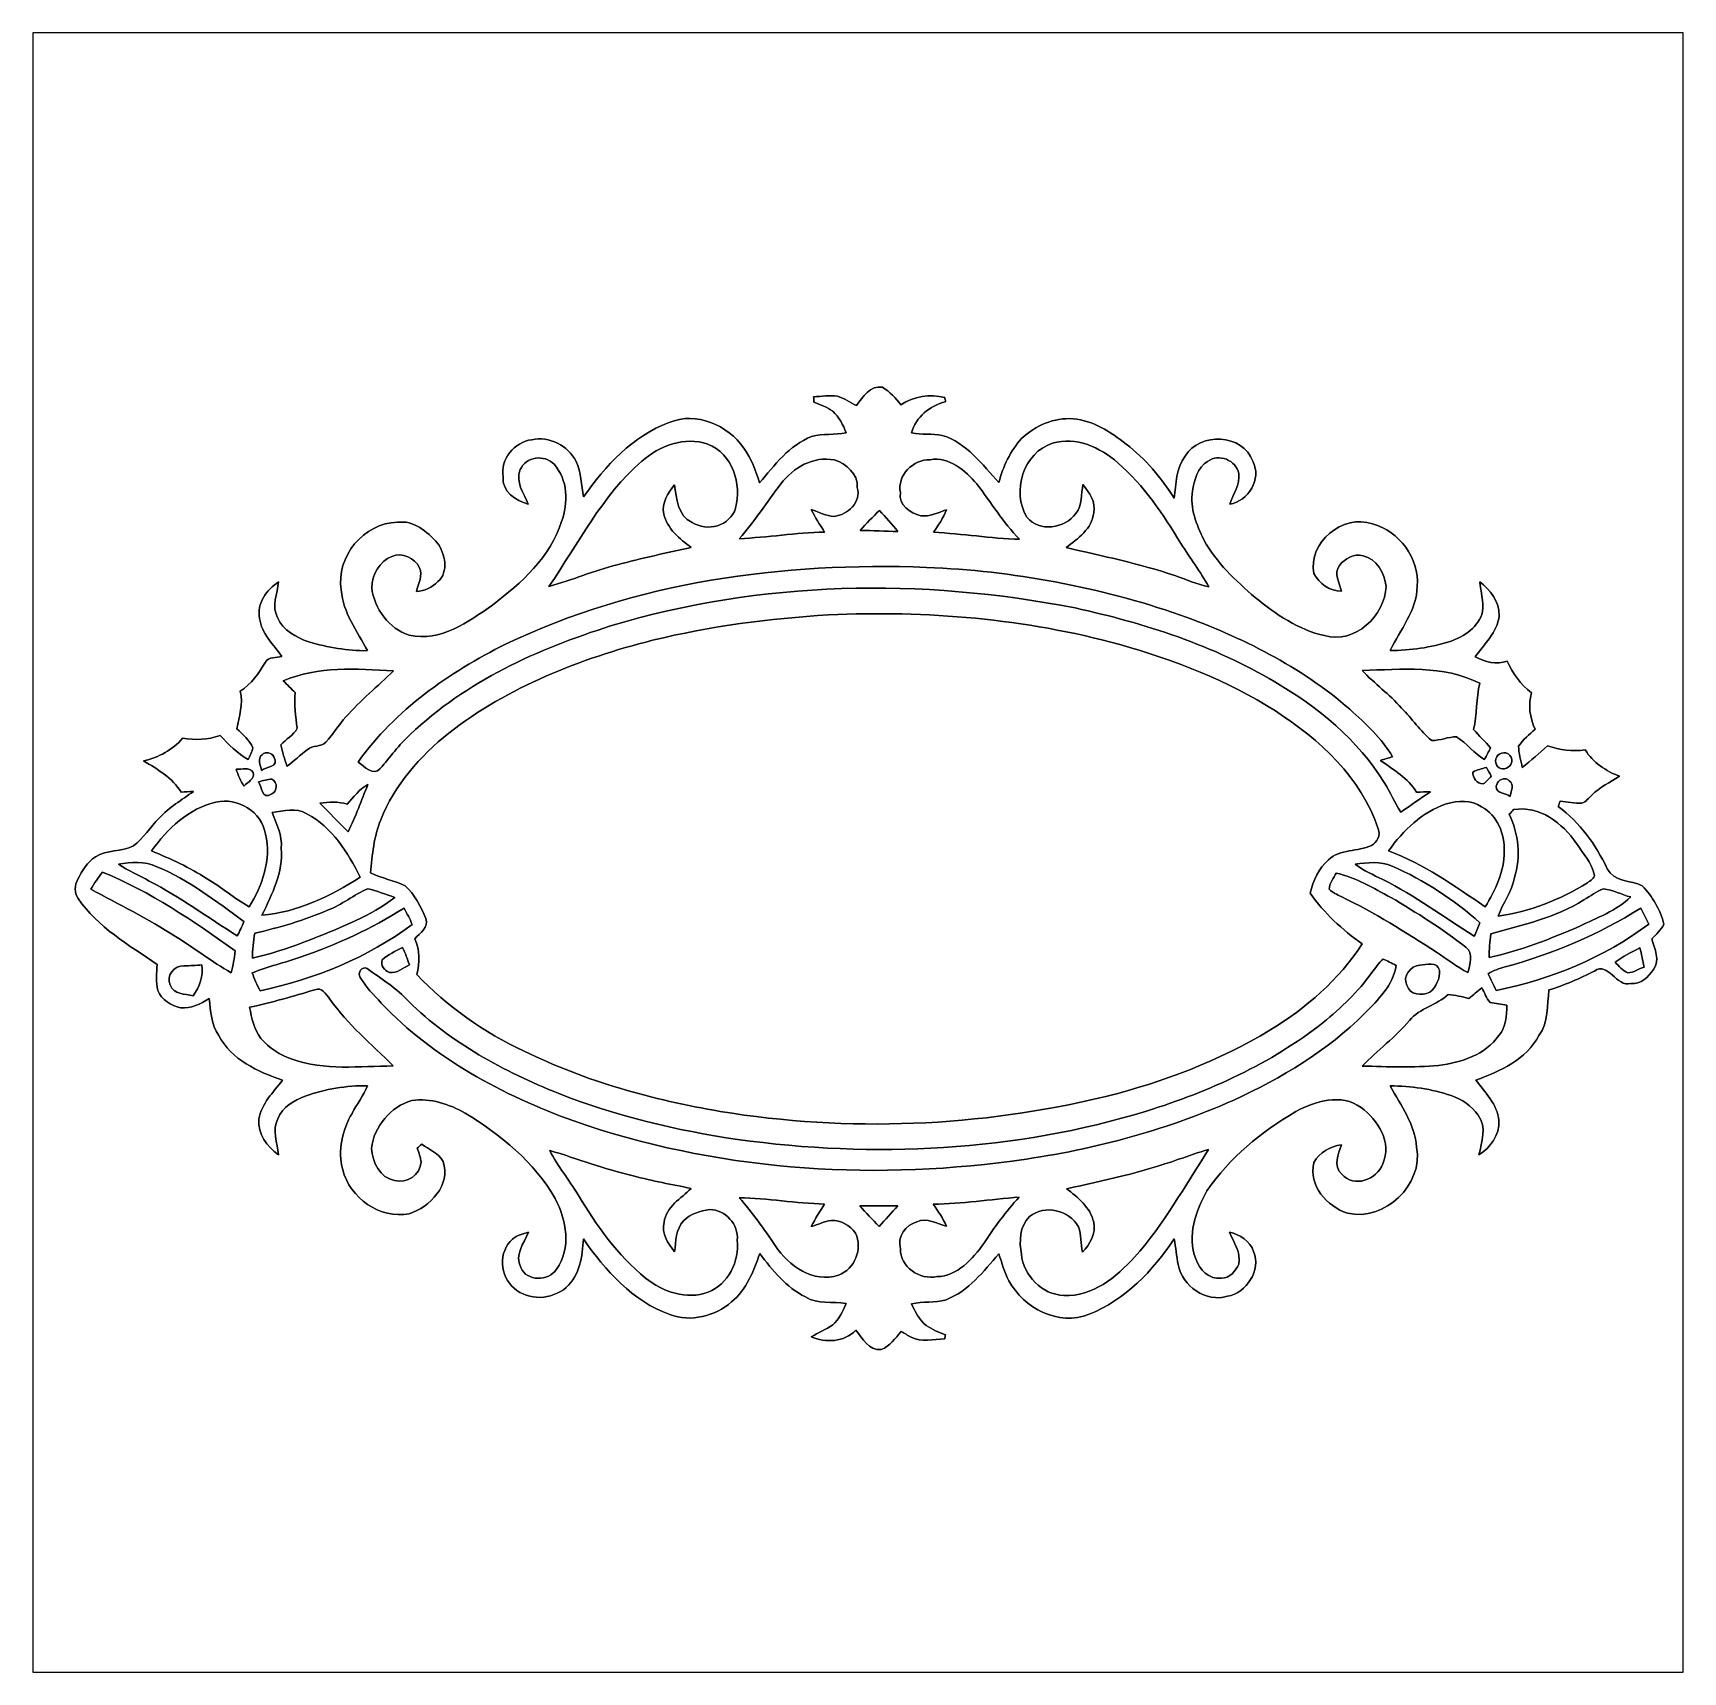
# Model space of a CAD drawing. Header units: centimetres. Extents: x -16.8 to 16.8, y -16.7 to 16.7.
import ezdxf

# ---------------------------------------------------------------- set-up
doc = ezdxf.new("R2010")
doc.units = ezdxf.units.CM
doc.header["$MEASUREMENT"] = 0
doc.layers.add('Layer 1', color=7, linetype='Continuous')

msp = doc.modelspace()

# ---------------------------------------------------------------- linework, layer by layer
at = {"layer": 'Layer 1', "color": 7}
for points, knots in [([(-16.77458, 16.66875), (-16.77458, 16.66875), (16.77458, 16.66875), (16.77458, 16.66875), (16.77458, 16.66875), (16.77458, 16.66875), (16.77458, -16.66875), (16.77458, -16.66875), (16.77458, -16.66875), (16.77458, -16.66875), (-16.77458, -16.66875), (-16.77458, -16.66875), (-16.77458, -16.66875), (-16.77458, -16.66875), (-16.77458, 16.66875), (-16.77458, 16.66875), (-16.77458, 16.66875), (-16.77458, 16.66875), (-16.77458, 16.66875), (-16.77458, 16.66875)], [0, 0, 0, 0, 0.16666667, 0.16666667, 0.16666667, 0.16666667, 0.33333333, 0.33333333, 0.33333333, 0.33333333, 0.5, 0.5, 0.5, 0.5, 0.66666667, 0.66666667, 0.66666667, 0.66666667, 1, 1, 1, 1]), ([(-0.0321, 9.09002), (-0.15981, 9.15494), (-0.27869, 9.24242), (-0.41769, 9.27982), (-0.41769, 9.27982), (-0.57785, 9.3091), (-0.74189, 9.27312), (-0.90276, 9.27135), (-0.90276, 9.27135), (-0.90064, 9.24348), (-0.89711, 9.18774), (-0.89535, 9.15987), (-0.89535, 9.15987), (-0.76412, 9.10837), (-0.62618, 9.06286), (-0.514, 8.97467), (-0.514, 8.97467), (-0.38523, 8.85649), (-0.30268, 8.69844), (-0.23989, 8.53793), (-0.23989, 8.53793), (-0.47166, 8.48219), (-0.71826, 8.53228), (-0.94615, 8.46137), (-0.94615, 8.46137), (-1.39771, 8.27828), (-1.70145, 7.88211), (-2.0006, 7.51769), (-2.0006, 7.51769), (-2.07927, 7.7657), (-2.17241, 8.01123), (-2.32198, 8.22642), (-2.32198, 8.22642), (-2.64231, 8.69209), (-3.29353, 8.97855), (-3.83928, 8.74571), (-3.83928, 8.74571), (-4.58329, 8.47266), (-5.13715, 7.86589), (-5.58059, 7.23159), (-5.58059, 7.23159), (-5.62222, 7.47395), (-5.6261, 7.73007), (-5.73299, 7.95514), (-5.73299, 7.95514), (-5.89703, 8.2737), (-6.27698, 8.47725), (-6.63469, 8.39682), (-6.63469, 8.39682), (-6.98606, 8.34355), (-7.27922, 8.00065), (-7.21572, 7.63834), (-7.21572, 7.63834), (-7.245, 7.33848), (-6.96031, 7.15222), (-6.70525, 7.08519), (-6.70525, 7.08519), (-6.79803, 7.30779), (-6.96807, 7.53039), (-6.86964, 7.78686), (-6.86964, 7.78686), (-6.75428, 8.04898), (-6.37611, 8.10754), (-6.17961, 7.89622), (-6.17961, 7.89622), (-5.89844, 7.58825), (-5.8868, 7.10494), (-6.02862, 6.731), (-6.02862, 6.731), (-6.25299, 6.00569), (-6.84812, 5.48076), (-7.43056, 5.03308), (-7.43056, 5.03308), (-7.9188, 4.69653), (-8.48924, 4.27073), (-9.12389, 4.42101), (-9.12389, 4.42101), (-9.53629, 4.5466), (-9.83933, 4.96323), (-9.88695, 5.38445), (-9.88695, 5.38445), (-9.88554, 5.64974), (-9.73243, 5.9249), (-9.47667, 6.02156), (-9.47667, 6.02156), (-9.26888, 6.11576), (-9.01347, 5.9884), (-8.91646, 5.79296), (-8.91646, 5.79296), (-8.84343, 5.63245), (-8.93974, 5.46629), (-8.97961, 5.31107), (-8.97961, 5.31107), (-8.81521, 5.31707), (-8.65646, 5.38939), (-8.54322, 5.50968), (-8.54322, 5.50968), (-8.3125, 5.70724), (-8.39329, 6.07836), (-8.5538, 6.29814), (-8.5538, 6.29814), (-8.75947, 6.5218), (-9.03393, 6.76769), (-9.36484, 6.71583), (-9.36484, 6.71583), (-10.04676, 6.70736), (-10.62179, 6.01098), (-10.50608, 5.33929), (-10.50608, 5.33929), (-10.47433, 4.87574), (-10.17976, 4.50109), (-9.97444, 4.10528), (-9.97444, 4.10528), (-10.37837, 4.09787), (-10.78124, 4.17689), (-11.1693, 4.28272), (-11.1693, 4.28272), (-11.42224, 4.37762), (-11.69599, 4.51309), (-11.80042, 4.78049), (-11.80042, 4.78049), (-11.93341, 5.00415), (-11.80641, 5.26697), (-11.78031, 5.50369), (-11.78031, 5.50369), (-12.02478, 5.34776), (-12.2301, 5.06413), (-12.16731, 4.76074), (-12.16731, 4.76074), (-12.12956, 4.45276), (-11.88544, 4.22981), (-11.71399, 3.98886), (-11.71399, 3.98886), (-11.82617, 3.95393), (-11.98563, 3.99062), (-12.04877, 3.87068), (-12.04877, 3.87068), (-12.18636, 3.64772), (-12.33382, 3.42336), (-12.5603, 3.27978), (-12.5603, 3.27978), (-12.49504, 3.02331), (-12.58605, 2.76754), (-12.6298, 2.51531), (-12.6298, 2.51531), (-12.51126, 2.39783), (-12.37262, 2.28671), (-12.30313, 2.13184), (-12.30313, 2.13184), (-12.31724, 2.04505), (-12.36451, 1.96885), (-12.4012, 1.89018), (-12.4012, 1.89018), (-12.62204, 2.0126), (-12.7949, 2.20098), (-12.96917, 2.38019), (-12.96917, 2.38019), (-13.21294, 2.28776), (-13.47823, 2.28529), (-13.73293, 2.32798), (-13.73293, 2.32798), (-13.9319, 2.08209), (-14.22047, 1.93604), (-14.52492, 1.86443), (-14.52492, 1.86443), (-14.24093, 1.69086), (-13.94248, 1.51941), (-13.76151, 1.22802), (-13.76151, 1.22802), (-13.67896, 1.23366), (-13.59606, 1.2386), (-13.51315, 1.24143), (-13.51315, 1.24143), (-13.74987, 1.0668), (-14.00986, 0.91828), (-14.20848, 0.69709), (-14.20848, 0.69709), (-14.39157, 0.51647), (-14.52774, 0.28963), (-14.73412, 0.13229), (-14.73412, 0.13229), (-14.97295, 0.00494), (-15.27457, 0.06456), (-15.50317, -0.09066), (-15.50317, -0.09066), (-15.67533, -0.19121), (-15.77199, -0.37465), (-15.8623, -0.54469), (-15.8623, -0.54469), (-15.93074, -0.66146), (-15.94062, -0.82162), (-15.85701, -0.93345), (-15.85701, -0.93345), (-15.45731, -1.52224), (-14.82513, -1.88207), (-14.25187, -2.27612), (-14.25187, -2.27612), (-14.26069, -2.45181), (-14.27833, -2.63313), (-14.23529, -2.80635), (-14.23529, -2.80635), (-14.16156, -2.99508), (-13.964, -3.1115), (-13.77491, -3.15701), (-13.77491, -3.15701), (-13.55937, -3.18311), (-13.36957, -3.07622), (-13.19213, -2.97215), (-13.19213, -2.97215), (-13.15861, -3.22756), (-13.1505, -3.50097), (-12.9988, -3.72075), (-12.9988, -3.72075), (-12.74057, -4.21534), (-12.20364, -4.45664), (-11.70234, -4.63232), (-11.70234, -4.63232), (-11.88755, -4.87645), (-12.12815, -5.10469), (-12.18177, -5.42078), (-12.18177, -5.42078), (-12.21034, -5.71994), (-12.01843, -5.98523), (-11.78207, -6.14715), (-11.78207, -6.14715), (-11.80818, -5.90691), (-11.91719, -5.64515), (-11.79795, -5.4162), (-11.79795, -5.4162), (-11.70587, -5.17384), (-11.46351, -5.04649), (-11.23738, -4.95335), (-11.23738, -4.95335), (-10.83134, -4.81224), (-10.40236, -4.73781), (-9.97197, -4.74416), (-9.97197, -4.74416), (-10.05875, -4.94136), (-10.18575, -5.11704), (-10.287, -5.30684), (-10.287, -5.30684), (-10.48526, -5.64797), (-10.58369, -6.06319), (-10.47785, -6.4516), (-10.47785, -6.4516), (-10.3318, -7.02381), (-9.72009, -7.46337), (-9.12601, -7.34801), (-9.12601, -7.34801), (-8.6995, -7.20901), (-8.27476, -6.76734), (-8.43598, -6.28438), (-8.43598, -6.28438), (-8.52593, -6.11505), (-8.72067, -6.04026), (-8.87024, -5.93125), (-8.87024, -5.93125), (-8.90129, -5.95877), (-8.93198, -5.98699), (-8.96267, -6.01521), (-8.96267, -6.01521), (-8.93057, -6.10764), (-8.89212, -6.20007), (-8.88224, -6.29885), (-8.88224, -6.29885), (-8.89882, -6.54932), (-9.17751, -6.74793), (-9.42128, -6.66962), (-9.42128, -6.66962), (-9.72291, -6.62869), (-9.87319, -6.28721), (-9.89189, -6.01768), (-9.89189, -6.01768), (-9.84285, -5.57142), (-9.50031, -5.1689), (-9.07133, -5.04296), (-9.07133, -5.04296), (-8.69139, -4.99322), (-8.31286, -5.11669), (-7.98548, -5.30225), (-7.98548, -5.30225), (-7.2644, -5.73899), (-6.58213, -6.29638), (-6.15985, -7.03968), (-6.15985, -7.03968), (-5.92138, -7.47324), (-5.82859, -8.04757), (-6.12881, -8.47654), (-6.12881, -8.47654), (-6.29849, -8.71996), (-6.72994, -8.73019), (-6.85729, -8.44374), (-6.85729, -8.44374), (-6.98465, -8.18374), (-6.79768, -7.95126), (-6.70066, -7.72478), (-6.70066, -7.72478), (-6.8139, -7.75441), (-6.93526, -7.78157), (-7.02345, -7.86447), (-7.02345, -7.86447), (-7.31696, -8.11318), (-7.2838, -8.62647), (-6.99206, -8.86072), (-6.99206, -8.86072), (-6.6996, -9.12424), (-6.22582, -9.10096), (-5.93372, -8.84731), (-5.93372, -8.84731), (-5.65362, -8.59755), (-5.60705, -8.21231), (-5.58271, -7.86024), (-5.58271, -7.86024), (-5.13715, -8.50618), (-4.58082, -9.1246), (-3.82482, -9.39976), (-3.82482, -9.39976), (-3.40043, -9.5571), (-2.90654, -9.43363), (-2.57069, -9.14082), (-2.57069, -9.14082), (-2.26695, -8.89035), (-2.12408, -8.51676), (-1.99708, -8.15763), (-1.99708, -8.15763), (-1.73673, -8.49842), (-1.4605, -8.84273), (-1.06786, -9.03993), (-1.06786, -9.03993), (-0.82021, -9.19868), (-0.51647, -9.12072), (-0.2413, -9.17646), (-0.2413, -9.17646), (-0.30445, -9.33521), (-0.38453, -9.4936), (-0.514, -9.60896), (-0.514, -9.60896), (-0.6537, -9.70245), (-0.80963, -9.76842), (-0.95532, -9.85132), (-0.95532, -9.85132), (-0.65405, -9.97373), (-0.28116, -9.96315), (-0.04445, -9.71903), (-0.04445, -9.71903), (0.09913, -9.87848), (0.21414, -10.13883), (0.47237, -10.10885), (0.47237, -10.10885), (0.65052, -10.04464), (0.75389, -9.87742), (0.87665, -9.74443), (0.87665, -9.74443), (0.94439, -9.78076), (1.01036, -9.82027), (1.07915, -9.8552), (1.07915, -9.8552), (1.28799, -9.97162), (1.53705, -9.90388), (1.76424, -9.88907), (1.76424, -9.88907), (1.76742, -9.86966), (1.77341, -9.83086), (1.77659, -9.81146), (1.77659, -9.81146), (1.64112, -9.75889), (1.5053, -9.70209), (1.3843, -9.62131), (1.3843, -9.62131), (1.24636, -9.50489), (1.1624, -9.33944), (1.08903, -9.17822), (1.08903, -9.17822), (1.3208, -9.12848), (1.56527, -9.16587), (1.79317, -9.09638), (1.79317, -9.09638), (2.25037, -8.92034), (2.55164, -8.51676), (2.86279, -8.16081), (2.86279, -8.16081), (2.92523, -8.34531), (2.97145, -8.54004), (3.06987, -8.71044), (3.06987, -8.71044), (3.36479, -9.27523), (4.07987, -9.63754), (4.699, -9.3913), (4.699, -9.3913), (5.43419, -9.10272), (5.99722, -8.50724), (6.4262, -7.86095), (6.4262, -7.86095), (6.46359, -8.0331), (6.47559, -8.20879), (6.50946, -8.38235), (6.50946, -8.38235), (6.59201, -8.82086), (7.07496, -9.1567), (7.51558, -9.02723), (7.51558, -9.02723), (7.90434, -8.95174), (8.19856, -8.49771), (8.04369, -8.11706), (8.04369, -8.11706), (7.97595, -7.90081), (7.76676, -7.77028), (7.55579, -7.72195), (7.55579, -7.72195), (7.63446, -7.93432), (7.79286, -8.13188), (7.74453, -8.37283), (7.74453, -8.37283), (7.67539, -8.51112), (7.5625, -8.66422), (7.39069, -8.65752), (7.39069, -8.65752), (7.13987, -8.69244), (6.93667, -8.48501), (6.86788, -8.26382), (6.86788, -8.26382), (6.6869, -7.79921), (6.86506, -7.29474), (7.09507, -6.88411), (7.09507, -6.88411), (7.55227, -6.20783), (8.20173, -5.67902), (8.90094, -5.26838), (8.90094, -5.26838), (9.29534, -5.05531), (9.82909, -4.89373), (10.22879, -5.18583), (10.22879, -5.18583), (10.57416, -5.43525), (10.86167, -5.90127), (10.67117, -6.33201), (10.67117, -6.33201), (10.55052, -6.65692), (10.08274, -6.83401), (9.83262, -6.53697), (9.83262, -6.53697), (9.65306, -6.37328), (9.76912, -6.13586), (9.83086, -5.94748), (9.83086, -5.94748), (9.60261, -5.97394), (9.37966, -6.09917), (9.271, -6.30767), (9.271, -6.30767), (9.15352, -6.77827), (9.53347, -7.19737), (9.95221, -7.33672), (9.95221, -7.33672), (10.71139, -7.50993), (11.49844, -6.75958), (11.35909, -5.9944), (11.35909, -5.9944), (11.32452, -5.52662), (11.03665, -5.14315), (10.82181, -4.74627), (10.82181, -4.74627), (11.24126, -4.75086), (11.66107, -4.80871), (12.05936, -4.94418), (12.05936, -4.94418), (12.27984, -5.01438), (12.47916, -5.15232), (12.61039, -5.34564), (12.61039, -5.34564), (12.79243, -5.58024), (12.67919, -5.88927), (12.62627, -6.15139), (12.62627, -6.15139), (12.86369, -6.00004), (13.04114, -5.7464), (13.03302, -5.4543), (13.03302, -5.4543), (12.99845, -5.12163), (12.75433, -4.88209), (12.56347, -4.62986), (12.56347, -4.62986), (13.05736, -4.44641), (13.58829, -4.21287), (13.84476, -3.7211), (13.84476, -3.7211), (14.04267, -3.4544), (14.01374, -3.10691), (14.04655, -2.79541), (14.04655, -2.79541), (14.36723, -2.6984), (14.67556, -2.56469), (14.9733, -2.41159), (14.9733, -2.41159), (15.25587, -2.20768), (15.41851, -2.75131), (15.71554, -2.66277), (15.71554, -2.66277), (15.91698, -2.68923), (16.06832, -2.52695), (16.17521, -2.3816), (16.17521, -2.3816), (16.31597, -2.19075), (16.19391, -1.95792), (16.14241, -1.75719), (16.14241, -1.75719), (16.22601, -1.66123), (16.32832, -1.57551), (16.38512, -1.45979), (16.38512, -1.45979), (16.32267, -1.16487), (16.14805, -0.89711), (15.94626, -0.67628), (15.94626, -0.67628), (15.71131, -0.56303), (15.3737, -0.59408), (15.23436, -0.32949), (15.23436, -0.32949), (15.00223, 0.16051), (14.6752, 0.6096), (14.23776, 0.93592), (14.23776, 0.93592), (14.25011, 0.9712), (14.26281, 1.00683), (14.27586, 1.04175), (14.27586, 1.04175), (14.42332, 1.02941), (14.57078, 0.9966), (14.72001, 1.0033), (14.72001, 1.0033), (14.80256, 1.03399), (14.85653, 1.11019), (14.92215, 1.16558), (14.92215, 1.16558), (15.08372, 1.32856), (15.2908, 1.43192), (15.48483, 1.55011), (15.48483, 1.55011), (15.20543, 1.65664), (14.94226, 1.82774), (14.78562, 2.0888), (14.78562, 2.0888), (14.52633, 2.04964), (14.26492, 2.08351), (14.01904, 2.17064), (14.01904, 2.17064), (13.85288, 2.01824), (13.68143, 1.87113), (13.50574, 1.73002), (13.50574, 1.73002), (13.48105, 1.87431), (13.42919, 2.01612), (13.43307, 2.16394), (13.43307, 2.16394), (13.52056, 2.29941), (13.65215, 2.39713), (13.7668, 2.50825), (13.7668, 2.50825), (13.66202, 2.74355), (13.61969, 3.00038), (13.69624, 3.24944), (13.69624, 3.24944), (13.47152, 3.41383), (13.31595, 3.64208), (13.20236, 3.8922), (13.20236, 3.8922), (12.97975, 3.81106), (12.75186, 3.87914), (12.54619, 3.97969), (12.54619, 3.97969), (12.73704, 4.2418), (12.99951, 4.47216), (13.0369, 4.81542), (13.0369, 4.81542), (13.04078, 5.10258), (12.85981, 5.34247), (12.64179, 5.50792), (12.64179, 5.50792), (12.67037, 5.30684), (12.71623, 5.10646), (12.69965, 4.90149), (12.69965, 4.90149), (12.62062, 4.58823), (12.3317, 4.39138), (12.04136, 4.29507), (12.04136, 4.29507), (11.64696, 4.16842), (11.2328, 4.10704), (10.81899, 4.10951), (10.81899, 4.10951), (11.02572, 4.53425), (11.36121, 4.92125), (11.37144, 5.4169), (11.37144, 5.4169), (11.41871, 5.98946), (11.00314, 6.53309), (10.45951, 6.68373), (10.45951, 6.68373), (9.86367, 6.90069), (9.13906, 6.29849), (9.27135, 5.67549), (9.27135, 5.67549), (9.37295, 5.46594), (9.59591, 5.31248), (9.83227, 5.31283), (9.83227, 5.31283), (9.78429, 5.48111), (9.67246, 5.67372), (9.78782, 5.84059), (9.78782, 5.84059), (9.90247, 5.97359), (10.08274, 6.09177), (10.2683, 6.03391), (10.2683, 6.03391), (10.54947, 5.98311), (10.70257, 5.6702), (10.73997, 5.41267), (10.73997, 5.41267), (10.70716, 4.81683), (10.10779, 4.23228), (9.48796, 4.41184), (9.48796, 4.41184), (8.95315, 4.52579), (8.49559, 4.84964), (8.0772, 5.18583), (8.0772, 5.18583), (7.67997, 5.52838), (7.28345, 5.89209), (7.03404, 6.36164), (7.03404, 6.36164), (6.87811, 6.66574), (6.74864, 7.00158), (6.79944, 7.35083), (6.79944, 7.35083), (6.84424, 7.56779), (6.89257, 7.83731), (7.10953, 7.95373), (7.10953, 7.95373), (7.33107, 8.12835), (7.6895, 7.97736), (7.74488, 7.70749), (7.74488, 7.70749), (7.76287, 7.48242), (7.63376, 7.28909), (7.55721, 7.08731), (7.55721, 7.08731), (7.9435, 7.14058), (8.21231, 7.6006), (8.02887, 7.95655), (8.02887, 7.95655), (7.82567, 8.51958), (6.95007, 8.5598), (6.65339, 8.05886), (6.65339, 8.05886), (6.45689, 7.81967), (6.47206, 7.49582), (6.42973, 7.2076), (6.42973, 7.2076), (6.16021, 7.62), (5.8487, 8.01299), (5.45077, 8.30827), (5.45077, 8.30827), (5.13539, 8.5531), (4.78261, 8.78946), (4.37233, 8.8198), (4.37233, 8.8198), (3.98357, 8.85649), (3.60751, 8.67904), (3.32705, 8.42045), (3.32705, 8.42045), (3.09598, 8.16927), (2.94958, 7.85213), (2.86526, 7.52369), (2.86526, 7.52369), (2.52871, 7.88952), (2.21051, 8.3312), (1.71415, 8.48501), (1.71415, 8.48501), (1.50848, 8.52593), (1.2954, 8.48924), (1.09008, 8.53511), (1.09008, 8.53511), (1.1751, 8.86354), (1.46226, 9.08403), (1.77906, 9.16975), (1.77906, 9.16975), (1.77553, 9.19092), (1.76812, 9.23325), (1.76459, 9.25442), (1.76459, 9.25442), (1.45874, 9.33203), (1.13524, 9.28158), (0.87242, 9.10731), (0.87242, 9.10731), (0.76482, 9.24137), (0.64664, 9.37225), (0.49918, 9.46326), (0.49918, 9.46326), (0.24201, 9.50807), (0.09701, 9.26183), (-0.0321, 9.09002)], [0, 0, 0, 0, 0.00568182, 0.00568182, 0.00568182, 0.00568182, 0.01136364, 0.01136364, 0.01136364, 0.01136364, 0.01704545, 0.01704545, 0.01704545, 0.01704545, 0.02272727, 0.02272727, 0.02272727, 0.02272727, 0.02840909, 0.02840909, 0.02840909, 0.02840909, 0.03409091, 0.03409091, 0.03409091, 0.03409091, 0.03977273, 0.03977273, 0.03977273, 0.03977273, 0.04545455, 0.04545455, 0.04545455, 0.04545455, 0.05113636, 0.05113636, 0.05113636, 0.05113636, 0.05681818, 0.05681818, 0.05681818, 0.05681818, 0.0625, 0.0625, 0.0625, 0.0625, 0.06818182, 0.06818182, 0.06818182, 0.06818182, 0.07386364, 0.07386364, 0.07386364, 0.07386364, 0.07954545, 0.07954545, 0.07954545, 0.07954545, 0.08522727, 0.08522727, 0.08522727, 0.08522727, 0.09090909, 0.09090909, 0.09090909, 0.09090909, 0.09659091, 0.09659091, 0.09659091, 0.09659091, 0.10227273, 0.10227273, 0.10227273, 0.10227273, 0.10795455, 0.10795455, 0.10795455, 0.10795455, 0.11363636, 0.11363636, 0.11363636, 0.11363636, 0.11931818, 0.11931818, 0.11931818, 0.11931818, 0.125, 0.125, 0.125, 0.125, 0.13068182, 0.13068182, 0.13068182, 0.13068182, 0.13636364, 0.13636364, 0.13636364, 0.13636364, 0.14204545, 0.14204545, 0.14204545, 0.14204545, 0.14772727, 0.14772727, 0.14772727, 0.14772727, 0.15340909, 0.15340909, 0.15340909, 0.15340909, 0.15909091, 0.15909091, 0.15909091, 0.15909091, 0.16477273, 0.16477273, 0.16477273, 0.16477273, 0.17045455, 0.17045455, 0.17045455, 0.17045455, 0.17613636, 0.17613636, 0.17613636, 0.17613636, 0.18181818, 0.18181818, 0.18181818, 0.18181818, 0.1875, 0.1875, 0.1875, 0.1875, 0.19318182, 0.19318182, 0.19318182, 0.19318182, 0.19886364, 0.19886364, 0.19886364, 0.19886364, 0.20454545, 0.20454545, 0.20454545, 0.20454545, 0.21022727, 0.21022727, 0.21022727, 0.21022727, 0.21590909, 0.21590909, 0.21590909, 0.21590909, 0.22159091, 0.22159091, 0.22159091, 0.22159091, 0.22727273, 0.22727273, 0.22727273, 0.22727273, 0.23295455, 0.23295455, 0.23295455, 0.23295455, 0.23863636, 0.23863636, 0.23863636, 0.23863636, 0.24431818, 0.24431818, 0.24431818, 0.24431818, 0.25, 0.25, 0.25, 0.25, 0.25568182, 0.25568182, 0.25568182, 0.25568182, 0.26136364, 0.26136364, 0.26136364, 0.26136364, 0.26704545, 0.26704545, 0.26704545, 0.26704545, 0.27272727, 0.27272727, 0.27272727, 0.27272727, 0.27840909, 0.27840909, 0.27840909, 0.27840909, 0.28409091, 0.28409091, 0.28409091, 0.28409091, 0.28977273, 0.28977273, 0.28977273, 0.28977273, 0.29545455, 0.29545455, 0.29545455, 0.29545455, 0.30113636, 0.30113636, 0.30113636, 0.30113636, 0.30681818, 0.30681818, 0.30681818, 0.30681818, 0.3125, 0.3125, 0.3125, 0.3125, 0.31818182, 0.31818182, 0.31818182, 0.31818182, 0.32386364, 0.32386364, 0.32386364, 0.32386364, 0.32954545, 0.32954545, 0.32954545, 0.32954545, 0.33522727, 0.33522727, 0.33522727, 0.33522727, 0.34090909, 0.34090909, 0.34090909, 0.34090909, 0.34659091, 0.34659091, 0.34659091, 0.34659091, 0.35227273, 0.35227273, 0.35227273, 0.35227273, 0.35795455, 0.35795455, 0.35795455, 0.35795455, 0.36363636, 0.36363636, 0.36363636, 0.36363636, 0.36931818, 0.36931818, 0.36931818, 0.36931818, 0.375, 0.375, 0.375, 0.375, 0.38068182, 0.38068182, 0.38068182, 0.38068182, 0.38636364, 0.38636364, 0.38636364, 0.38636364, 0.39204545, 0.39204545, 0.39204545, 0.39204545, 0.39772727, 0.39772727, 0.39772727, 0.39772727, 0.40340909, 0.40340909, 0.40340909, 0.40340909, 0.40909091, 0.40909091, 0.40909091, 0.40909091, 0.41477273, 0.41477273, 0.41477273, 0.41477273, 0.42045455, 0.42045455, 0.42045455, 0.42045455, 0.42613636, 0.42613636, 0.42613636, 0.42613636, 0.43181818, 0.43181818, 0.43181818, 0.43181818, 0.4375, 0.4375, 0.4375, 0.4375, 0.44318182, 0.44318182, 0.44318182, 0.44318182, 0.44886364, 0.44886364, 0.44886364, 0.44886364, 0.45454545, 0.45454545, 0.45454545, 0.45454545, 0.46022727, 0.46022727, 0.46022727, 0.46022727, 0.46590909, 0.46590909, 0.46590909, 0.46590909, 0.47159091, 0.47159091, 0.47159091, 0.47159091, 0.47727273, 0.47727273, 0.47727273, 0.47727273, 0.48295455, 0.48295455, 0.48295455, 0.48295455, 0.48863636, 0.48863636, 0.48863636, 0.48863636, 0.49431818, 0.49431818, 0.49431818, 0.49431818, 0.5, 0.5, 0.5, 0.5, 0.50568182, 0.50568182, 0.50568182, 0.50568182, 0.51136364, 0.51136364, 0.51136364, 0.51136364, 0.51704545, 0.51704545, 0.51704545, 0.51704545, 0.52272727, 0.52272727, 0.52272727, 0.52272727, 0.52840909, 0.52840909, 0.52840909, 0.52840909, 0.53409091, 0.53409091, 0.53409091, 0.53409091, 0.53977273, 0.53977273, 0.53977273, 0.53977273, 0.54545455, 0.54545455, 0.54545455, 0.54545455, 0.55113636, 0.55113636, 0.55113636, 0.55113636, 0.55681818, 0.55681818, 0.55681818, 0.55681818, 0.5625, 0.5625, 0.5625, 0.5625, 0.56818182, 0.56818182, 0.56818182, 0.56818182, 0.57386364, 0.57386364, 0.57386364, 0.57386364, 0.57954545, 0.57954545, 0.57954545, 0.57954545, 0.58522727, 0.58522727, 0.58522727, 0.58522727, 0.59090909, 0.59090909, 0.59090909, 0.59090909, 0.59659091, 0.59659091, 0.59659091, 0.59659091, 0.60227273, 0.60227273, 0.60227273, 0.60227273, 0.60795455, 0.60795455, 0.60795455, 0.60795455, 0.61363636, 0.61363636, 0.61363636, 0.61363636, 0.61931818, 0.61931818, 0.61931818, 0.61931818, 0.625, 0.625, 0.625, 0.625, 0.63068182, 0.63068182, 0.63068182, 0.63068182, 0.63636364, 0.63636364, 0.63636364, 0.63636364, 0.64204545, 0.64204545, 0.64204545, 0.64204545, 0.64772727, 0.64772727, 0.64772727, 0.64772727, 0.65340909, 0.65340909, 0.65340909, 0.65340909, 0.65909091, 0.65909091, 0.65909091, 0.65909091, 0.66477273, 0.66477273, 0.66477273, 0.66477273, 0.67045455, 0.67045455, 0.67045455, 0.67045455, 0.67613636, 0.67613636, 0.67613636, 0.67613636, 0.68181818, 0.68181818, 0.68181818, 0.68181818, 0.6875, 0.6875, 0.6875, 0.6875, 0.69318182, 0.69318182, 0.69318182, 0.69318182, 0.69886364, 0.69886364, 0.69886364, 0.69886364, 0.70454545, 0.70454545, 0.70454545, 0.70454545, 0.71022727, 0.71022727, 0.71022727, 0.71022727, 0.71590909, 0.71590909, 0.71590909, 0.71590909, 0.72159091, 0.72159091, 0.72159091, 0.72159091, 0.72727273, 0.72727273, 0.72727273, 0.72727273, 0.73295455, 0.73295455, 0.73295455, 0.73295455, 0.73863636, 0.73863636, 0.73863636, 0.73863636, 0.74431818, 0.74431818, 0.74431818, 0.74431818, 0.75, 0.75, 0.75, 0.75, 0.75568182, 0.75568182, 0.75568182, 0.75568182, 0.76136364, 0.76136364, 0.76136364, 0.76136364, 0.76704545, 0.76704545, 0.76704545, 0.76704545, 0.77272727, 0.77272727, 0.77272727, 0.77272727, 0.77840909, 0.77840909, 0.77840909, 0.77840909, 0.78409091, 0.78409091, 0.78409091, 0.78409091, 0.78977273, 0.78977273, 0.78977273, 0.78977273, 0.79545455, 0.79545455, 0.79545455, 0.79545455, 0.80113636, 0.80113636, 0.80113636, 0.80113636, 0.80681818, 0.80681818, 0.80681818, 0.80681818, 0.8125, 0.8125, 0.8125, 0.8125, 0.81818182, 0.81818182, 0.81818182, 0.81818182, 0.82386364, 0.82386364, 0.82386364, 0.82386364, 0.82954545, 0.82954545, 0.82954545, 0.82954545, 0.83522727, 0.83522727, 0.83522727, 0.83522727, 0.84090909, 0.84090909, 0.84090909, 0.84090909, 0.84659091, 0.84659091, 0.84659091, 0.84659091, 0.85227273, 0.85227273, 0.85227273, 0.85227273, 0.85795455, 0.85795455, 0.85795455, 0.85795455, 0.86363636, 0.86363636, 0.86363636, 0.86363636, 0.86931818, 0.86931818, 0.86931818, 0.86931818, 0.875, 0.875, 0.875, 0.875, 0.88068182, 0.88068182, 0.88068182, 0.88068182, 0.88636364, 0.88636364, 0.88636364, 0.88636364, 0.89204545, 0.89204545, 0.89204545, 0.89204545, 0.89772727, 0.89772727, 0.89772727, 0.89772727, 0.90340909, 0.90340909, 0.90340909, 0.90340909, 0.90909091, 0.90909091, 0.90909091, 0.90909091, 0.91477273, 0.91477273, 0.91477273, 0.91477273, 0.92045455, 0.92045455, 0.92045455, 0.92045455, 0.92613636, 0.92613636, 0.92613636, 0.92613636, 0.93181818, 0.93181818, 0.93181818, 0.93181818, 0.9375, 0.9375, 0.9375, 0.9375, 0.94318182, 0.94318182, 0.94318182, 0.94318182, 0.94886364, 0.94886364, 0.94886364, 0.94886364, 0.95454545, 0.95454545, 0.95454545, 0.95454545, 0.96022727, 0.96022727, 0.96022727, 0.96022727, 0.96590909, 0.96590909, 0.96590909, 0.96590909, 0.97159091, 0.97159091, 0.97159091, 0.97159091, 0.97727273, 0.97727273, 0.97727273, 0.97727273, 0.98295455, 0.98295455, 0.98295455, 0.98295455, 0.98863636, 0.98863636, 0.98863636, 0.98863636, 1, 1, 1, 1]), ([(-4.39702, 7.96149), (-4.03578, 8.26382), (-3.52319, 8.47725), (-3.05541, 8.30474), (-3.05541, 8.30474), (-2.55305, 8.11495), (-2.35867, 7.49018), (-2.48779, 7.0044), (-2.48779, 7.0044), (-2.60174, 6.63822), (-3.0674, 6.5151), (-3.37256, 6.71513), (-3.37256, 6.71513), (-3.66889, 6.83789), (-3.68723, 7.20796), (-3.7338, 7.48136), (-3.7338, 7.48136), (-3.8608, 7.3092), (-4.00368, 7.11341), (-3.94547, 6.88481), (-3.94547, 6.88481), (-3.88161, 6.58495), (-3.62444, 6.37716), (-3.39125, 6.20324), (-3.39125, 6.20324), (-3.89643, 6.09917), (-4.39843, 5.98135), (-4.89761, 5.85258), (-4.89761, 5.85258), (-5.36751, 5.72982), (-5.81731, 5.5439), (-6.28297, 5.40949), (-6.28297, 5.40949), (-5.69031, 6.28332), (-5.20277, 7.25523), (-4.39702, 7.96149)], [0, 0, 0, 0, 0.1, 0.1, 0.1, 0.1, 0.2, 0.2, 0.2, 0.2, 0.3, 0.3, 0.3, 0.3, 0.4, 0.4, 0.4, 0.4, 0.5, 0.5, 0.5, 0.5, 0.6, 0.6, 0.6, 0.6, 0.7, 0.7, 0.7, 0.7, 0.8, 0.8, 0.8, 0.8, 1, 1, 1, 1]), ([(3.9557, 8.32273), (4.43195, 8.46984), (4.92795, 8.23877), (5.28108, 7.92762), (5.28108, 7.92762), (5.81025, 7.46725), (6.20712, 6.88093), (6.56696, 6.28474), (6.56696, 6.28474), (6.74723, 5.98664), (6.96383, 5.71183), (7.1314, 5.40561), (7.1314, 5.40561), (6.89328, 5.45289), (6.67138, 5.55519), (6.44278, 5.63174), (6.44278, 5.63174), (5.721, 5.87657), (4.9724, 6.02756), (4.23192, 6.20324), (4.23192, 6.20324), (4.46899, 6.38598), (4.76321, 6.58707), (4.79354, 6.91162), (4.79354, 6.91162), (4.84258, 7.13317), (4.69935, 7.32084), (4.57412, 7.48594), (4.57412, 7.48594), (4.53108, 7.29015), (4.57271, 7.05908), (4.42842, 6.89645), (4.42842, 6.89645), (4.20934, 6.59059), (3.68688, 6.50558), (3.43464, 6.82237), (3.43464, 6.82237), (3.11679, 7.33425), (3.36127, 8.13964), (3.9557, 8.32273)], [0, 0, 0, 0, 0.09090909, 0.09090909, 0.09090909, 0.09090909, 0.18181818, 0.18181818, 0.18181818, 0.18181818, 0.27272727, 0.27272727, 0.27272727, 0.27272727, 0.36363636, 0.36363636, 0.36363636, 0.36363636, 0.45454545, 0.45454545, 0.45454545, 0.45454545, 0.54545455, 0.54545455, 0.54545455, 0.54545455, 0.63636364, 0.63636364, 0.63636364, 0.63636364, 0.72727273, 0.72727273, 0.72727273, 0.72727273, 0.81818182, 0.81818182, 0.81818182, 0.81818182, 1, 1, 1, 1]), ([(-1.56986, 7.49653), (-1.31939, 7.82602), (-0.90876, 8.07156), (-0.48189, 7.98371), (-0.48189, 7.98371), (-0.24271, 7.91104), (0.00776, 7.69867), (-0.01482, 7.42562), (-0.01482, 7.42562), (0.06914, 7.12717), (-0.20567, 6.86858), (-0.48119, 6.83754), (-0.48119, 6.83754), (-0.64699, 6.83754), (-0.79481, 6.92785), (-0.95038, 6.97336), (-0.95038, 6.97336), (-0.8696, 6.81708), (-0.77541, 6.66785), (-0.68192, 6.51827), (-0.68192, 6.51827), (-1.26224, 6.50416), (-1.83656, 6.40891), (-2.41582, 6.38281), (-2.41582, 6.38281), (-2.10256, 6.73029), (-1.85455, 7.12717), (-1.56986, 7.49653)], [0, 0, 0, 0, 0.125, 0.125, 0.125, 0.125, 0.25, 0.25, 0.25, 0.25, 0.375, 0.375, 0.375, 0.375, 0.5, 0.5, 0.5, 0.5, 0.625, 0.625, 0.625, 0.625, 0.75, 0.75, 0.75, 0.75, 1, 1, 1, 1]), ([(0.86219, 7.32084), (0.78916, 7.6708), (1.12501, 7.99959), (1.46473, 7.99006), (1.46473, 7.99006), (1.85138, 8.05109), (2.18511, 7.77064), (2.41582, 7.49617), (2.41582, 7.49617), (2.7051, 7.12082), (2.95381, 6.71407), (3.2833, 6.37081), (3.2833, 6.37081), (2.6991, 6.38916), (2.11984, 6.48264), (1.53635, 6.51475), (1.53635, 6.51475), (1.63724, 6.65727), (1.73426, 6.80438), (1.79776, 6.96807), (1.79776, 6.96807), (1.62772, 6.91268), (1.46015, 6.82625), (1.27564, 6.84883), (1.27564, 6.84883), (1.06362, 6.9028), (0.82268, 7.06684), (0.86219, 7.32084)], [0, 0, 0, 0, 0.125, 0.125, 0.125, 0.125, 0.25, 0.25, 0.25, 0.25, 0.375, 0.375, 0.375, 0.375, 0.5, 0.5, 0.5, 0.5, 0.625, 0.625, 0.625, 0.625, 0.75, 0.75, 0.75, 0.75, 1, 1, 1, 1]), ([(0.0448, 6.55214), (0.17004, 6.69114), (0.30163, 6.82413), (0.43427, 6.95642), (0.43427, 6.95642), (0.56515, 6.81778), (0.69709, 6.67985), (0.81104, 6.52674), (0.81104, 6.52674), (0.55562, 6.53768), (0.29986, 6.54473), (0.0448, 6.55214)], [0, 0, 0, 0, 0.25, 0.25, 0.25, 0.25, 0.5, 0.5, 0.5, 0.5, 1, 1, 1, 1]), ([(-7.16562, 4.2358), (-4.51626, 5.50933), (-1.52083, 5.90973), (1.39418, 5.79967), (1.39418, 5.79967), (3.14854, 5.72664), (4.89585, 5.40773), (6.55461, 4.82988), (6.55461, 4.82988), (7.79604, 4.38291), (9.00112, 3.78248), (10.00301, 2.91253), (10.00301, 2.91253), (10.32122, 2.62043), (10.64895, 2.32586), (10.86732, 1.94698), (10.86732, 1.94698), (10.78547, 1.92299), (10.70434, 1.89794), (10.62355, 1.87184), (10.62355, 1.87184), (10.89131, 1.68451), (11.17988, 1.51024), (11.35839, 1.22661), (11.35839, 1.22661), (11.4554, 1.22661), (11.53513, 1.23684), (11.63849, 1.23296), (11.63849, 1.23296), (11.436, 1.09784), (11.23244, 0.96344), (11.03701, 0.81774), (11.03701, 0.81774), (10.91706, 1.01494), (10.82569, 1.22802), (10.70046, 1.42169), (10.70046, 1.42169), (10.16035, 2.28953), (9.3539, 2.95981), (8.4776, 3.46886), (8.4776, 3.46886), (7.22701, 4.21181), (5.82754, 4.66584), (4.41254, 4.97311), (4.41254, 4.97311), (1.29611, 5.588), (-1.97873, 5.53014), (-5.0292, 4.60798), (-5.0292, 4.60798), (-6.50875, 4.14196), (-7.9696, 3.48333), (-9.10378, 2.4003), (-9.10378, 2.4003), (-9.33415, 2.19322), (-9.51089, 1.93675), (-9.71656, 1.70709), (-9.71656, 1.70709), (-9.85344, 1.54658), (-10.04394, 1.75225), (-10.16388, 1.83974), (-10.16388, 1.83974), (-9.41035, 2.89842), (-8.31779, 3.6636), (-7.16562, 4.2358)], [0, 0, 0, 0, 0.05882353, 0.05882353, 0.05882353, 0.05882353, 0.11764706, 0.11764706, 0.11764706, 0.11764706, 0.17647059, 0.17647059, 0.17647059, 0.17647059, 0.23529412, 0.23529412, 0.23529412, 0.23529412, 0.29411765, 0.29411765, 0.29411765, 0.29411765, 0.35294118, 0.35294118, 0.35294118, 0.35294118, 0.41176471, 0.41176471, 0.41176471, 0.41176471, 0.47058824, 0.47058824, 0.47058824, 0.47058824, 0.52941176, 0.52941176, 0.52941176, 0.52941176, 0.58823529, 0.58823529, 0.58823529, 0.58823529, 0.64705882, 0.64705882, 0.64705882, 0.64705882, 0.70588235, 0.70588235, 0.70588235, 0.70588235, 0.76470588, 0.76470588, 0.76470588, 0.76470588, 0.82352941, 0.82352941, 0.82352941, 0.82352941, 0.88235294, 0.88235294, 0.88235294, 0.88235294, 1, 1, 1, 1]), ([(-0.5969, 4.83235), (1.38994, 4.92407), (3.40007, 4.75897), (5.3213, 4.2291), (5.3213, 4.2291), (6.4262, 3.91442), (7.51664, 3.50238), (8.48713, 2.87867), (8.48713, 2.87867), (9.38036, 2.29764), (10.23937, 1.52435), (10.57557, 0.48154), (10.57557, 0.48154), (10.63061, 0.35243), (10.55723, 0.20673), (10.4394, 0.14323), (10.4394, 0.14323), (10.16212, 0.01023), (9.80052, 0.08184), (9.56839, -0.14852), (9.56839, -0.14852), (9.36801, -0.31997), (9.25371, -0.57221), (9.19268, -0.82409), (9.19268, -0.82409), (9.47455, -1.23754), (9.84956, -1.56845), (10.25172, -1.8602), (10.25172, -1.8602), (9.77547, -2.58269), (9.11648, -3.17041), (8.3753, -3.61139), (8.3753, -3.61139), (7.34554, -4.24039), (6.2043, -4.66866), (5.03767, -4.96288), (5.03767, -4.96288), (2.48038, -5.58236), (-0.20285, -5.69419), (-2.79964, -5.26556), (-2.79964, -5.26556), (-4.17513, -5.03449), (-5.53579, -4.6549), (-6.79062, -4.03825), (-6.79062, -4.03825), (-7.60413, -3.65831), (-8.35343, -3.13584), (-8.97114, -2.48179), (-8.97114, -2.48179), (-8.91716, -2.23979), (-8.89494, -1.98367), (-9.011, -1.75578), (-9.011, -1.75578), (-8.91611, -1.63089), (-8.71008, -1.53), (-8.78981, -1.33985), (-8.78981, -1.33985), (-8.88929, -1.0989), (-9.01383, -0.85619), (-9.20609, -0.67557), (-9.20609, -0.67557), (-9.43328, -0.56938), (-9.68446, -0.52282), (-9.91164, -0.41522), (-9.91164, -0.41522), (-9.87707, -0.04974), (-9.84462, 0.32491), (-9.70209, 0.6671), (-9.70209, 0.6671), (-9.42728, 1.37548), (-8.90446, 1.95792), (-8.32062, 2.43029), (-8.32062, 2.43029), (-7.10777, 3.37044), (-5.65432, 3.94441), (-4.17654, 4.31588), (-4.17654, 4.31588), (-3.0039, 4.6041), (-1.80128, 4.76003), (-0.5969, 4.83235)], [0, 0, 0, 0, 0.04761905, 0.04761905, 0.04761905, 0.04761905, 0.0952381, 0.0952381, 0.0952381, 0.0952381, 0.14285714, 0.14285714, 0.14285714, 0.14285714, 0.19047619, 0.19047619, 0.19047619, 0.19047619, 0.23809524, 0.23809524, 0.23809524, 0.23809524, 0.28571429, 0.28571429, 0.28571429, 0.28571429, 0.33333333, 0.33333333, 0.33333333, 0.33333333, 0.38095238, 0.38095238, 0.38095238, 0.38095238, 0.42857143, 0.42857143, 0.42857143, 0.42857143, 0.47619048, 0.47619048, 0.47619048, 0.47619048, 0.52380952, 0.52380952, 0.52380952, 0.52380952, 0.57142857, 0.57142857, 0.57142857, 0.57142857, 0.61904762, 0.61904762, 0.61904762, 0.61904762, 0.66666667, 0.66666667, 0.66666667, 0.66666667, 0.71428571, 0.71428571, 0.71428571, 0.71428571, 0.76190476, 0.76190476, 0.76190476, 0.76190476, 0.80952381, 0.80952381, 0.80952381, 0.80952381, 0.85714286, 0.85714286, 0.85714286, 0.85714286, 0.9047619, 0.9047619, 0.9047619, 0.9047619, 1, 1, 1, 1]), ([(-11.68471, 3.49391), (-10.98056, 3.78778), (-10.19069, 3.74333), (-9.44668, 3.69323), (-9.44668, 3.69323), (-9.76665, 3.37961), (-10.11484, 3.09421), (-10.41188, 2.75731), (-10.41188, 2.75731), (-10.55829, 2.59468), (-10.67294, 2.40594), (-10.82075, 2.24508), (-10.82075, 2.24508), (-10.91636, 2.13607), (-11.09098, 2.18616), (-11.19787, 2.09127), (-11.19787, 2.09127), (-11.34216, 1.98614), (-11.46669, 1.85526), (-11.6138, 1.75366), (-11.6138, 1.75366), (-11.65789, 1.89794), (-11.70093, 2.04258), (-11.73727, 2.18899), (-11.73727, 2.18899), (-11.63249, 2.30364), (-11.47233, 2.38689), (-11.40284, 2.52765), (-11.40284, 2.52765), (-11.43423, 2.76719), (-11.4748, 3.00919), (-11.44199, 3.25155), (-11.44199, 3.25155), (-11.52384, 3.33199), (-11.60745, 3.4096), (-11.68471, 3.49391)], [0, 0, 0, 0, 0.1, 0.1, 0.1, 0.1, 0.2, 0.2, 0.2, 0.2, 0.3, 0.3, 0.3, 0.3, 0.4, 0.4, 0.4, 0.4, 0.5, 0.5, 0.5, 0.5, 0.6, 0.6, 0.6, 0.6, 0.7, 0.7, 0.7, 0.7, 0.8, 0.8, 0.8, 0.8, 1, 1, 1, 1]), ([(10.24925, 3.70205), (11.04547, 3.72428), (11.90519, 3.81635), (12.64179, 3.44382), (12.64179, 3.44382), (12.56383, 3.13443), (12.59381, 2.80987), (12.51656, 2.49943), (12.51656, 2.49943), (12.63262, 2.37702), (12.74798, 2.25319), (12.86122, 2.1276), (12.86122, 2.1276), (12.82065, 2.04893), (12.78008, 1.97026), (12.73916, 1.89159), (12.73916, 1.89159), (12.52608, 2.01577), (12.37368, 2.21791), (12.17154, 2.35444), (12.17154, 2.35444), (12.00044, 2.35409), (11.83675, 2.27471), (11.6646, 2.27859), (11.6646, 2.27859), (11.42965, 2.46768), (11.2649, 2.72662), (11.05253, 2.93864), (11.05253, 2.93864), (10.80699, 3.21628), (10.50361, 3.43429), (10.24925, 3.70205)], [0, 0, 0, 0, 0.11111111, 0.11111111, 0.11111111, 0.11111111, 0.22222222, 0.22222222, 0.22222222, 0.22222222, 0.33333333, 0.33333333, 0.33333333, 0.33333333, 0.44444444, 0.44444444, 0.44444444, 0.44444444, 0.55555556, 0.55555556, 0.55555556, 0.55555556, 0.66666667, 0.66666667, 0.66666667, 0.66666667, 0.77777778, 0.77777778, 0.77777778, 0.77777778, 1, 1, 1, 1]), ([(-12.11263, 1.98755), (-12.04454, 2.06269), (-11.92283, 2.03094), (-11.87697, 1.94769), (-11.87697, 1.94769), (-11.75032, 1.73461), (-12.04419, 1.74166), (-12.12991, 1.67111), (-12.12991, 1.67111), (-12.14402, 1.77412), (-12.22622, 1.91311), (-12.11263, 1.98755)], [0, 0, 0, 0, 0.25, 0.25, 0.25, 0.25, 0.5, 0.5, 0.5, 0.5, 1, 1, 1, 1]), ([(13.08135, 2.01965), (13.20412, 2.07257), (13.35758, 1.92617), (13.27538, 1.79317), (13.27538, 1.79317), (13.22705, 1.70109), (13.07006, 1.65806), (13.00515, 1.75225), (13.00515, 1.75225), (12.92049, 1.83162), (12.9727, 1.99143), (13.08135, 2.01965)], [0, 0, 0, 0, 0.25, 0.25, 0.25, 0.25, 0.5, 0.5, 0.5, 0.5, 1, 1, 1, 1]), ([(-12.64426, 1.69263), (-12.52749, 1.68557), (-12.37615, 1.7466), (-12.30066, 1.63054), (-12.30066, 1.63054), (-12.25903, 1.49931), (-12.41002, 1.42946), (-12.48445, 1.35043), (-12.48445, 1.35043), (-12.55219, 1.45697), (-12.60616, 1.57268), (-12.64426, 1.69263)], [0, 0, 0, 0, 0.25, 0.25, 0.25, 0.25, 0.5, 0.5, 0.5, 0.5, 1, 1, 1, 1]), ([(12.49892, 1.63654), (12.58711, 1.67993), (12.68024, 1.70392), (12.77585, 1.73214), (12.77585, 1.73214), (12.80901, 1.67252), (12.84252, 1.6129), (12.87709, 1.55363), (12.87709, 1.55363), (12.82524, 1.4986), (12.77867, 1.43475), (12.71129, 1.39771), (12.71129, 1.39771), (12.58111, 1.39065), (12.50456, 1.52118), (12.49892, 1.63654)], [0, 0, 0, 0, 0.2, 0.2, 0.2, 0.2, 0.4, 0.4, 0.4, 0.4, 0.6, 0.6, 0.6, 0.6, 1, 1, 1, 1]), ([(-12.19235, 1.43827), (-12.10204, 1.46156), (-12.01138, 1.49366), (-11.91683, 1.48907), (-11.91683, 1.48907), (-11.79654, 1.43439), (-11.80077, 1.24601), (-11.9186, 1.19063), (-11.9186, 1.19063), (-12.12885, 1.06045), (-12.12286, 1.35467), (-12.19235, 1.43827)], [0, 0, 0, 0, 0.25, 0.25, 0.25, 0.25, 0.5, 0.5, 0.5, 0.5, 1, 1, 1, 1]), ([(-10.38825, 0.98354), (-10.25737, 1.12677), (-10.13989, 1.2887), (-9.96456, 1.38148), (-9.96456, 1.38148), (-10.10003, 1.06257), (-10.20833, 0.73096), (-10.36708, 0.42263), (-10.36708, 0.42263), (-10.56111, 0.61489), (-10.75337, 0.80963), (-10.94281, 1.00612), (-10.94281, 1.00612), (-10.75796, 1.02729), (-10.56887, 1.03893), (-10.38825, 0.98354)], [0, 0, 0, 0, 0.2, 0.2, 0.2, 0.2, 0.4, 0.4, 0.4, 0.4, 0.6, 0.6, 0.6, 0.6, 1, 1, 1, 1]), ([(13.00586, 1.41852), (13.05172, 1.50178), (13.17307, 1.53353), (13.24151, 1.45838), (13.24151, 1.45838), (13.35511, 1.38395), (13.27291, 1.24495), (13.2588, 1.14194), (13.2588, 1.14194), (13.17237, 1.2125), (12.87956, 1.20544), (13.00586, 1.41852)], [0, 0, 0, 0, 0.25, 0.25, 0.25, 0.25, 0.5, 0.5, 0.5, 0.5, 1, 1, 1, 1]), ([(-13.05454, 1.022), (-12.61569, 1.137), (-12.11756, 0.81844), (-12.04666, 0.37183), (-12.04666, 0.37183), (-11.92318, -0.14464), (-12.11157, -0.66922), (-12.37862, -1.10737), (-12.37862, -1.10737), (-12.67707, -0.93592), (-12.93883, -0.70873), (-13.23587, -0.53516), (-13.23587, -0.53516), (-13.58865, -0.30233), (-13.97706, -0.13264), (-14.36441, 0.03281), (-14.36441, 0.03281), (-14.04373, 0.48154), (-13.61052, 0.90135), (-13.05454, 1.022)], [0, 0, 0, 0, 0.16666667, 0.16666667, 0.16666667, 0.16666667, 0.33333333, 0.33333333, 0.33333333, 0.33333333, 0.5, 0.5, 0.5, 0.5, 0.66666667, 0.66666667, 0.66666667, 0.66666667, 1, 1, 1, 1]), ([(11.96164, 0.99095), (12.19694, 1.05163), (12.47034, 1.08021), (12.67919, 0.93028), (12.67919, 0.93028), (13.00233, 0.76129), (13.15438, 0.36865), (13.13991, 0.0194), (13.13991, 0.0194), (13.14168, -0.3877), (12.9607, -0.76553), (12.75362, -1.10596), (12.75362, -1.10596), (12.12674, -0.67874), (11.50444, -0.23248), (10.78794, 0.03422), (10.78794, 0.03422), (11.08534, 0.44732), (11.47163, 0.82197), (11.96164, 0.99095)], [0, 0, 0, 0, 0.16666667, 0.16666667, 0.16666667, 0.16666667, 0.33333333, 0.33333333, 0.33333333, 0.33333333, 0.5, 0.5, 0.5, 0.5, 0.66666667, 0.66666667, 0.66666667, 0.66666667, 1, 1, 1, 1]), ([(-11.91119, 0.81315), (-11.67941, 0.84349), (-11.41906, 0.92251), (-11.20775, 0.78705), (-11.20775, 0.78705), (-10.6874, 0.51894), (-10.37555, 0.00212), (-10.12225, -0.50377), (-10.12225, -0.50377), (-10.72515, -0.89182), (-11.39966, -1.21109), (-12.12109, -1.27741), (-12.12109, -1.27741), (-11.91648, -0.84808), (-11.68118, -0.40711), (-11.72598, 0.08819), (-11.72598, 0.08819), (-11.7027, 0.34643), (-11.82194, 0.58067), (-11.91119, 0.81315)], [0, 0, 0, 0, 0.16666667, 0.16666667, 0.16666667, 0.16666667, 0.33333333, 0.33333333, 0.33333333, 0.33333333, 0.5, 0.5, 0.5, 0.5, 0.66666667, 0.66666667, 0.66666667, 0.66666667, 1, 1, 1, 1]), ([(13.329, 0.87171), (13.86734, 0.96308), (14.32101, 0.59549), (14.61206, 0.1845), (14.61206, 0.1845), (14.73976, -0.01517), (14.91474, -0.20426), (14.96871, -0.44203), (14.96871, -0.44203), (14.9927, -0.53023), (14.88299, -0.56868), (14.83289, -0.61524), (14.83289, -0.61524), (14.28186, -0.96449), (13.65956, -1.20121), (13.01327, -1.29646), (13.01327, -1.29646), (13.11663, -1.03082), (13.29055, -0.7941), (13.34876, -0.51082), (13.34876, -0.51082), (13.47823, -0.08678), (13.43237, 0.381), (13.24222, 0.77929), (13.24222, 0.77929), (13.27115, 0.80998), (13.29972, 0.84102), (13.329, 0.87171)], [0, 0, 0, 0, 0.125, 0.125, 0.125, 0.125, 0.25, 0.25, 0.25, 0.25, 0.375, 0.375, 0.375, 0.375, 0.5, 0.5, 0.5, 0.5, 0.625, 0.625, 0.625, 0.625, 0.75, 0.75, 0.75, 0.75, 1, 1, 1, 1]), ([(-15.03821, -0.23742), (-14.77716, -0.19791), (-14.50516, -0.16616), (-14.25857, -0.28893), (-14.25857, -0.28893), (-13.60664, -0.55139), (-13.04854, -0.99448), (-12.48551, -1.40511), (-12.48551, -1.40511), (-12.52502, -1.50495), (-12.57159, -1.60196), (-12.62027, -1.69827), (-12.62027, -1.69827), (-13.2147, -1.32221), (-13.78444, -0.90488), (-14.41062, -0.58173), (-14.41062, -0.58173), (-14.61805, -0.46355), (-14.84066, -0.37253), (-15.03821, -0.23742)], [0, 0, 0, 0, 0.16666667, 0.16666667, 0.16666667, 0.16666667, 0.33333333, 0.33333333, 0.33333333, 0.33333333, 0.5, 0.5, 0.5, 0.5, 0.66666667, 0.66666667, 0.66666667, 0.66666667, 1, 1, 1, 1]), ([(10.10991, -0.23848), (10.36038, -0.20461), (10.62531, -0.17004), (10.86414, -0.27764), (10.86414, -0.27764), (11.51361, -0.56586), (12.11968, -0.95603), (12.64673, -1.43334), (12.64673, -1.43334), (12.60863, -1.52259), (12.57018, -1.61184), (12.53102, -1.70074), (12.53102, -1.70074), (11.91013, -1.31974), (11.32593, -0.87171), (10.66871, -0.55104), (10.66871, -0.55104), (10.47997, -0.4512), (10.27818, -0.37183), (10.10991, -0.23848)], [0, 0, 0, 0, 0.16666667, 0.16666667, 0.16666667, 0.16666667, 0.33333333, 0.33333333, 0.33333333, 0.33333333, 0.5, 0.5, 0.5, 0.5, 0.66666667, 0.66666667, 0.66666667, 0.66666667, 1, 1, 1, 1]), ([(-15.361, -0.39899), (-14.38839, -0.79693), (-13.51421, -1.38924), (-12.66649, -2.00201), (-12.66649, -2.00201), (-12.67919, -2.15159), (-12.70247, -2.30117), (-12.74692, -2.44475), (-12.74692, -2.44475), (-13.1378, -2.22144), (-13.49304, -1.94063), (-13.87863, -1.70815), (-13.87863, -1.70815), (-14.43249, -1.3529), (-15.01951, -1.05551), (-15.60054, -0.74789), (-15.60054, -0.74789), (-15.53104, -0.62477), (-15.44567, -0.51188), (-15.361, -0.39899)], [0, 0, 0, 0, 0.16666667, 0.16666667, 0.16666667, 0.16666667, 0.33333333, 0.33333333, 0.33333333, 0.33333333, 0.5, 0.5, 0.5, 0.5, 0.66666667, 0.66666667, 0.66666667, 0.66666667, 1, 1, 1, 1]), ([(9.72573, -0.41804), (10.12472, -0.50871), (10.47538, -0.72919), (10.83557, -0.91369), (10.83557, -0.91369), (11.35944, -1.22555), (11.88332, -1.54658), (12.35992, -1.92864), (12.35992, -1.92864), (12.52502, -2.05105), (12.43789, -2.27542), (12.40261, -2.44193), (12.40261, -2.44193), (12.17507, -2.32833), (11.97716, -2.16676), (11.76408, -2.03024), (11.76408, -2.03024), (11.13861, -1.61925), (10.50008, -1.22379), (9.82592, -0.89782), (9.82592, -0.89782), (9.73984, -0.85266), (9.64953, -0.81456), (9.57792, -0.74824), (9.57792, -0.74824), (9.58744, -0.62406), (9.66787, -0.52317), (9.72573, -0.41804)], [0, 0, 0, 0, 0.125, 0.125, 0.125, 0.125, 0.25, 0.25, 0.25, 0.25, 0.375, 0.375, 0.375, 0.375, 0.5, 0.5, 0.5, 0.5, 0.625, 0.625, 0.625, 0.625, 0.75, 0.75, 0.75, 0.75, 1, 1, 1, 1]), ([(-10.78336, -1.1751), (-10.49302, -1.06363), (-10.25102, -0.86043), (-9.96738, -0.73589), (-9.96738, -0.73589), (-9.78112, -0.7814), (-9.60226, -0.85266), (-9.42023, -0.91264), (-9.42023, -0.91264), (-9.90671, -1.29611), (-10.49338, -1.5113), (-11.05994, -1.74519), (-11.05994, -1.74519), (-11.46881, -1.90571), (-11.88508, -2.05281), (-12.31441, -2.14912), (-12.31441, -2.14912), (-12.31371, -1.97908), (-12.29289, -1.80975), (-12.26714, -1.64218), (-12.26714, -1.64218), (-11.76126, -1.52682), (-11.26173, -1.37724), (-10.78336, -1.1751)], [0, 0, 0, 0, 0.14285714, 0.14285714, 0.14285714, 0.14285714, 0.28571429, 0.28571429, 0.28571429, 0.28571429, 0.42857143, 0.42857143, 0.42857143, 0.42857143, 0.57142857, 0.57142857, 0.57142857, 0.57142857, 0.71428571, 0.71428571, 0.71428571, 0.71428571, 1, 1, 1, 1]), ([(14.75916, -0.96273), (14.89181, -0.89288), (15.00964, -0.78387), (15.15533, -0.73942), (15.15533, -0.73942), (15.34901, -0.75812), (15.52434, -0.85901), (15.71237, -0.90452), (15.71237, -0.90452), (15.41886, -1.19168), (15.02198, -1.32362), (14.66321, -1.50707), (14.66321, -1.50707), (14.06807, -1.75507), (13.46588, -2.00519), (12.83159, -2.13325), (12.83159, -2.13325), (12.83406, -1.97344), (12.84499, -1.81469), (12.86651, -1.65664), (12.86651, -1.65664), (13.50962, -1.46544), (14.18731, -1.33068), (14.75916, -0.96273)], [0, 0, 0, 0, 0.14285714, 0.14285714, 0.14285714, 0.14285714, 0.28571429, 0.28571429, 0.28571429, 0.28571429, 0.42857143, 0.42857143, 0.42857143, 0.42857143, 0.57142857, 0.57142857, 0.57142857, 0.57142857, 0.71428571, 0.71428571, 0.71428571, 0.71428571, 1, 1, 1, 1]), ([(-11.34428, -2.12972), (-10.60415, -1.87819), (-9.89189, -1.54728), (-9.22902, -1.13242), (-9.22902, -1.13242), (-9.16975, -1.24072), (-9.11401, -1.35079), (-9.06321, -1.46332), (-9.06321, -1.46332), (-9.9755, -2.14454), (-11.04971, -2.5714), (-12.15602, -2.81411), (-12.15602, -2.81411), (-12.21811, -2.69628), (-12.27314, -2.57457), (-12.31724, -2.44863), (-12.31724, -2.44863), (-12.00221, -2.31563), (-11.6646, -2.24755), (-11.34428, -2.12972)], [0, 0, 0, 0, 0.16666667, 0.16666667, 0.16666667, 0.16666667, 0.33333333, 0.33333333, 0.33333333, 0.33333333, 0.5, 0.5, 0.5, 0.5, 0.66666667, 0.66666667, 0.66666667, 0.66666667, 1, 1, 1, 1]), ([(13.15967, -2.32657), (14.12769, -2.06022), (15.06643, -1.67111), (15.91451, -1.13065), (15.91451, -1.13065), (15.96778, -1.23896), (16.02422, -1.34796), (16.07961, -1.45697), (16.07961, -1.45697), (15.16839, -2.14313), (14.08677, -2.57739), (12.97481, -2.80776), (12.97481, -2.80776), (12.9219, -2.69311), (12.86827, -2.57986), (12.81324, -2.46662), (12.81324, -2.46662), (12.92049, -2.40136), (13.03761, -2.35691), (13.15967, -2.32657)], [0, 0, 0, 0, 0.16666667, 0.16666667, 0.16666667, 0.16666667, 0.33333333, 0.33333333, 0.33333333, 0.33333333, 0.5, 0.5, 0.5, 0.5, 0.66666667, 0.66666667, 0.66666667, 0.66666667, 1, 1, 1, 1]), ([(-9.67458, -2.18369), (-9.55604, -2.07328), (-9.40329, -2.00836), (-9.26148, -1.93287), (-9.26148, -1.93287), (-9.20574, -2.04611), (-9.16058, -2.16253), (-9.12178, -2.28318), (-9.12178, -2.28318), (-9.25195, -2.34703), (-9.36837, -2.46944), (-9.52818, -2.43875), (-9.52818, -2.43875), (-9.62589, -2.39889), (-9.7155, -2.29411), (-9.67458, -2.18369)], [0, 0, 0, 0, 0.2, 0.2, 0.2, 0.2, 0.4, 0.4, 0.4, 0.4, 0.6, 0.6, 0.6, 0.6, 1, 1, 1, 1]), ([(15.39557, -2.23379), (15.5508, -2.11561), (15.72436, -2.02565), (15.89758, -1.9371), (15.89758, -1.9371), (15.93039, -2.06657), (15.95579, -2.19745), (15.9833, -2.32939), (15.9833, -2.32939), (15.87077, -2.36291), (15.77093, -2.44757), (15.65134, -2.44793), (15.65134, -2.44793), (15.54621, -2.40418), (15.47213, -2.31352), (15.39557, -2.23379)], [0, 0, 0, 0, 0.2, 0.2, 0.2, 0.2, 0.4, 0.4, 0.4, 0.4, 0.6, 0.6, 0.6, 0.6, 1, 1, 1, 1]), ([(-13.98376, -2.69487), (-14.08289, -2.51354), (-13.89521, -2.29517), (-13.70612, -2.30329), (-13.70612, -2.30329), (-13.58336, -2.30258), (-13.46094, -2.29941), (-13.33923, -2.28494), (-13.33923, -2.28494), (-13.31524, -2.51389), (-13.37663, -2.73191), (-13.52091, -2.91289), (-13.52091, -2.91289), (-13.68319, -2.87867), (-13.91356, -2.88431), (-13.98376, -2.69487)], [0, 0, 0, 0, 0.2, 0.2, 0.2, 0.2, 0.4, 0.4, 0.4, 0.4, 0.6, 0.6, 0.6, 0.6, 1, 1, 1, 1]), ([(10.44857, -2.44334), (10.52089, -2.34985), (10.58439, -2.24649), (10.67576, -2.16923), (10.67576, -2.16923), (10.76748, -2.20169), (10.85144, -2.25213), (10.93964, -2.29553), (10.93964, -2.29553), (10.87967, -2.70263), (10.57487, -2.99967), (10.29688, -3.27695), (10.29688, -3.27695), (9.54017, -4.03296), (8.60989, -4.59034), (7.64364, -5.0359), (7.64364, -5.0359), (6.21312, -5.67126), (4.68418, -6.07272), (3.13373, -6.27486), (3.13373, -6.27486), (0.15593, -6.67844), (-2.93123, -6.45478), (-5.77603, -5.46065), (-5.77603, -5.46065), (-7.22242, -4.93536), (-8.62859, -4.19276), (-9.69363, -3.06141), (-9.69363, -3.06141), (-9.84673, -2.89736), (-10.01078, -2.7365), (-10.12119, -2.53965), (-10.12119, -2.53965), (-10.18716, -2.44898), (-10.08204, -2.30399), (-9.97903, -2.36185), (-9.97903, -2.36185), (-9.68798, -2.57175), (-9.37613, -2.7619), (-9.13589, -3.03318), (-9.13589, -3.03318), (-8.27687, -3.87033), (-7.20408, -4.45417), (-6.09741, -4.89726), (-6.09741, -4.89726), (-4.92654, -5.35975), (-3.69429, -5.65538), (-2.45004, -5.83565), (-2.45004, -5.83565), (0.31997, -6.21982), (3.18347, -6.08471), (5.86493, -5.25992), (5.86493, -5.25992), (7.14798, -4.85916), (8.39682, -4.29472), (9.45762, -3.45899), (9.45762, -3.45899), (9.82451, -3.15948), (10.17199, -2.82998), (10.44857, -2.44334)], [0, 0, 0, 0, 0.0625, 0.0625, 0.0625, 0.0625, 0.125, 0.125, 0.125, 0.125, 0.1875, 0.1875, 0.1875, 0.1875, 0.25, 0.25, 0.25, 0.25, 0.3125, 0.3125, 0.3125, 0.3125, 0.375, 0.375, 0.375, 0.375, 0.4375, 0.4375, 0.4375, 0.4375, 0.5, 0.5, 0.5, 0.5, 0.5625, 0.5625, 0.5625, 0.5625, 0.625, 0.625, 0.625, 0.625, 0.6875, 0.6875, 0.6875, 0.6875, 0.75, 0.75, 0.75, 0.75, 0.8125, 0.8125, 0.8125, 0.8125, 0.875, 0.875, 0.875, 0.875, 1, 1, 1, 1]), ([(11.42294, -2.29129), (11.55418, -2.28741), (11.77925, -2.21403), (11.82264, -2.39219), (11.82264, -2.39219), (11.83569, -2.5587), (11.75738, -2.73791), (11.62438, -2.84021), (11.62438, -2.84021), (11.47022, -2.91783), (11.21339, -2.90054), (11.16259, -2.69981), (11.16259, -2.69981), (11.06099, -2.52448), (11.23703, -2.30293), (11.42294, -2.29129)], [0, 0, 0, 0, 0.2, 0.2, 0.2, 0.2, 0.4, 0.4, 0.4, 0.4, 0.6, 0.6, 0.6, 0.6, 1, 1, 1, 1]), ([(-11.04406, -2.79047), (-10.90154, -2.72838), (-10.81405, -2.89066), (-10.74138, -2.98027), (-10.74138, -2.98027), (-10.37625, -3.49321), (-9.89436, -3.90278), (-9.44845, -4.34199), (-9.44845, -4.34199), (-10.13284, -4.34587), (-10.84862, -4.44147), (-11.50691, -4.20335), (-11.50691, -4.20335), (-11.74926, -4.11903), (-11.97681, -3.9811), (-12.14261, -3.78284), (-12.14261, -3.78284), (-12.28372, -3.59904), (-12.32323, -3.36726), (-12.37298, -3.14784), (-12.37298, -3.14784), (-11.92459, -3.04871), (-11.48115, -2.93053), (-11.04406, -2.79047)], [0, 0, 0, 0, 0.14285714, 0.14285714, 0.14285714, 0.14285714, 0.28571429, 0.28571429, 0.28571429, 0.28571429, 0.42857143, 0.42857143, 0.42857143, 0.42857143, 0.57142857, 0.57142857, 0.57142857, 0.57142857, 0.71428571, 0.71428571, 0.71428571, 0.71428571, 1, 1, 1, 1]), ([(12.41919, -2.96792), (12.50703, -2.89419), (12.59522, -2.82046), (12.68765, -2.75308), (12.68765, -2.75308), (12.73951, -2.85291), (12.77444, -2.96651), (12.85452, -3.04906), (12.85452, -3.04906), (12.96388, -3.07693), (13.08241, -3.08822), (13.1953, -3.10515), (13.1953, -3.10515), (13.18119, -3.31717), (13.17837, -3.5493), (13.03302, -3.72039), (13.03302, -3.72039), (12.75609, -4.11762), (12.2622, -4.26861), (11.80641, -4.33141), (11.80641, -4.33141), (11.2903, -4.37691), (10.77101, -4.36069), (10.25419, -4.34269), (10.25419, -4.34269), (10.56358, -4.02308), (10.92588, -3.75779), (11.2141, -3.4163), (11.2141, -3.4163), (11.42153, -3.16265), (11.76796, -3.10762), (12.00291, -2.88502), (12.00291, -2.88502), (12.14296, -2.90371), (12.28161, -2.93441), (12.41919, -2.96792)], [0, 0, 0, 0, 0.1, 0.1, 0.1, 0.1, 0.2, 0.2, 0.2, 0.2, 0.3, 0.3, 0.3, 0.3, 0.4, 0.4, 0.4, 0.4, 0.5, 0.5, 0.5, 0.5, 0.6, 0.6, 0.6, 0.6, 0.7, 0.7, 0.7, 0.7, 0.8, 0.8, 0.8, 0.8, 1, 1, 1, 1]), ([(-6.26886, -6.06002), (-5.70124, -6.23006), (-5.14597, -6.44172), (-4.56883, -6.57931), (-4.56883, -6.57931), (-4.17936, -6.67879), (-3.7846, -6.75428), (-3.39019, -6.83295), (-3.39019, -6.83295), (-3.59798, -7.03404), (-3.89855, -7.20796), (-3.94406, -7.52052), (-3.94406, -7.52052), (-4.00403, -7.75088), (-3.86009, -7.94949), (-3.7278, -8.12024), (-3.7278, -8.12024), (-3.7017, -7.90822), (-3.70628, -7.65986), (-3.54789, -7.49441), (-3.54789, -7.49441), (-3.41418, -7.34201), (-3.20463, -7.29333), (-3.01378, -7.26087), (-3.01378, -7.26087), (-2.69628, -7.26546), (-2.42394, -7.56603), (-2.45428, -7.88529), (-2.45428, -7.88529), (-2.407, -8.31497), (-2.63701, -8.78029), (-3.04871, -8.94574), (-3.04871, -8.94574), (-3.48756, -9.10519), (-3.96946, -8.93516), (-4.31871, -8.65681), (-4.31871, -8.65681), (-4.89091, -8.19714), (-5.31283, -7.58437), (-5.69172, -6.96348), (-5.69172, -6.96348), (-5.8741, -6.65551), (-6.10694, -6.37928), (-6.26886, -6.06002)], [0, 0, 0, 0, 0.08333333, 0.08333333, 0.08333333, 0.08333333, 0.16666667, 0.16666667, 0.16666667, 0.16666667, 0.25, 0.25, 0.25, 0.25, 0.33333333, 0.33333333, 0.33333333, 0.33333333, 0.41666667, 0.41666667, 0.41666667, 0.41666667, 0.5, 0.5, 0.5, 0.5, 0.58333333, 0.58333333, 0.58333333, 0.58333333, 0.66666667, 0.66666667, 0.66666667, 0.66666667, 0.75, 0.75, 0.75, 0.75, 0.83333333, 0.83333333, 0.83333333, 0.83333333, 1, 1, 1, 1]), ([(6.51898, -6.24064), (6.72183, -6.17326), (6.92221, -6.09565), (7.12999, -6.04344), (7.12999, -6.04344), (6.64316, -6.78251), (6.21489, -7.5692), (5.62222, -8.23242), (5.62222, -8.23242), (5.24863, -8.63671), (4.77167, -9.04169), (4.185, -9.00959), (4.185, -9.00959), (3.74015, -8.99301), (3.36832, -8.60637), (3.32176, -8.17316), (3.32176, -8.17316), (3.27907, -7.91281), (3.28013, -7.59813), (3.49003, -7.40586), (3.49003, -7.40586), (3.79554, -7.1501), (4.29648, -7.27569), (4.48381, -7.614), (4.48381, -7.614), (4.5399, -7.77804), (4.53425, -7.95726), (4.56424, -8.128), (4.56424, -8.128), (4.71629, -7.96607), (4.8447, -7.75159), (4.79213, -7.52016), (4.79213, -7.52016), (4.72722, -7.21924), (4.47005, -7.01252), (4.23686, -6.83789), (4.23686, -6.83789), (5.00697, -6.67738), (5.77568, -6.50064), (6.51898, -6.24064)], [0, 0, 0, 0, 0.09090909, 0.09090909, 0.09090909, 0.09090909, 0.18181818, 0.18181818, 0.18181818, 0.18181818, 0.27272727, 0.27272727, 0.27272727, 0.27272727, 0.36363636, 0.36363636, 0.36363636, 0.36363636, 0.45454545, 0.45454545, 0.45454545, 0.45454545, 0.54545455, 0.54545455, 0.54545455, 0.54545455, 0.63636364, 0.63636364, 0.63636364, 0.63636364, 0.72727273, 0.72727273, 0.72727273, 0.72727273, 0.81818182, 0.81818182, 0.81818182, 0.81818182, 1, 1, 1, 1]), ([(-2.41476, -7.02169), (-1.8348, -7.03016), (-1.26189, -7.13846), (-0.68192, -7.15151), (-0.68192, -7.15151), (-0.7747, -7.30144), (-0.86924, -7.45067), (-0.95038, -7.60765), (-0.95038, -7.60765), (-0.81492, -7.56885), (-0.68615, -7.50358), (-0.54539, -7.48383), (-0.54539, -7.48383), (-0.35137, -7.47959), (-0.15875, -7.58014), (-0.0508, -7.74171), (-0.0508, -7.74171), (0.10019, -8.06203), (-0.06456, -8.47196), (-0.39617, -8.59931), (-0.39617, -8.59931), (-0.91652, -8.763), (-1.40547, -8.40811), (-1.68134, -7.995), (-1.68134, -7.995), (-1.911, -7.65916), (-2.14207, -7.32437), (-2.41476, -7.02169)], [0, 0, 0, 0, 0.125, 0.125, 0.125, 0.125, 0.25, 0.25, 0.25, 0.25, 0.375, 0.375, 0.375, 0.375, 0.5, 0.5, 0.5, 0.5, 0.625, 0.625, 0.625, 0.625, 0.75, 0.75, 0.75, 0.75, 1, 1, 1, 1]), ([(1.52964, -7.15398), (2.1142, -7.14163), (2.69381, -7.05838), (3.27589, -7.00828), (3.27589, -7.00828), (3.01343, -7.30638), (2.76578, -7.61718), (2.55658, -7.95584), (2.55658, -7.95584), (2.32833, -8.26347), (2.02283, -8.62083), (1.60408, -8.62577), (1.60408, -8.62577), (1.26294, -8.70232), (0.8449, -8.42786), (0.86254, -8.06027), (0.86254, -8.06027), (0.79199, -7.81756), (0.96802, -7.57484), (1.19627, -7.51134), (1.19627, -7.51134), (1.4037, -7.42139), (1.60232, -7.5505), (1.79917, -7.60095), (1.79917, -7.60095), (1.72932, -7.44044), (1.62877, -7.2965), (1.52964, -7.15398)], [0, 0, 0, 0, 0.125, 0.125, 0.125, 0.125, 0.25, 0.25, 0.25, 0.25, 0.375, 0.375, 0.375, 0.375, 0.5, 0.5, 0.5, 0.5, 0.625, 0.625, 0.625, 0.625, 0.75, 0.75, 0.75, 0.75, 1, 1, 1, 1]), ([(0.03669, -7.18573), (0.29386, -7.18291), (0.55139, -7.18326), (0.80927, -7.18714), (0.80927, -7.18714), (0.68298, -7.32719), (0.55351, -7.46407), (0.42862, -7.60518), (0.42862, -7.60518), (0.2981, -7.46478), (0.1591, -7.33284), (0.03669, -7.18573)], [0, 0, 0, 0, 0.25, 0.25, 0.25, 0.25, 0.5, 0.5, 0.5, 0.5, 1, 1, 1, 1])]:
    msp.add_open_spline(points, degree=3, knots=knots, dxfattribs=at)
at = {"layer": 'Layer 1', "color": 251}
for points, knots in [([(-0.0321, 9.09002), (0.09701, 9.26183), (0.24201, 9.50807), (0.49918, 9.46326), (0.49918, 9.46326), (0.64664, 9.37225), (0.76482, 9.24137), (0.87242, 9.10731), (0.87242, 9.10731), (1.13524, 9.28158), (1.45874, 9.33203), (1.76459, 9.25442), (1.76459, 9.25442), (1.76812, 9.23325), (1.77553, 9.19092), (1.77906, 9.16975), (1.77906, 9.16975), (1.46226, 9.08403), (1.1751, 8.86354), (1.09008, 8.53511), (1.09008, 8.53511), (1.2954, 8.48924), (1.50848, 8.52593), (1.71415, 8.48501), (1.71415, 8.48501), (2.21051, 8.3312), (2.52871, 7.88952), (2.86526, 7.52369), (2.86526, 7.52369), (2.94958, 7.85213), (3.09598, 8.16927), (3.32705, 8.42045), (3.32705, 8.42045), (3.60751, 8.67904), (3.98357, 8.85649), (4.37233, 8.8198), (4.37233, 8.8198), (4.78261, 8.78946), (5.13539, 8.5531), (5.45077, 8.30827), (5.45077, 8.30827), (5.8487, 8.01299), (6.16021, 7.62), (6.42973, 7.2076), (6.42973, 7.2076), (6.47206, 7.49582), (6.45689, 7.81967), (6.65339, 8.05886), (6.65339, 8.05886), (6.95007, 8.5598), (7.82567, 8.51958), (8.02887, 7.95655), (8.02887, 7.95655), (8.21231, 7.6006), (7.9435, 7.14058), (7.55721, 7.08731), (7.55721, 7.08731), (7.63376, 7.28909), (7.76287, 7.48242), (7.74488, 7.70749), (7.74488, 7.70749), (7.6895, 7.97736), (7.33107, 8.12835), (7.10953, 7.95373), (7.10953, 7.95373), (6.89257, 7.83731), (6.84424, 7.56779), (6.79944, 7.35083), (6.79944, 7.35083), (6.74864, 7.00158), (6.87811, 6.66574), (7.03404, 6.36164), (7.03404, 6.36164), (7.28345, 5.89209), (7.67997, 5.52838), (8.0772, 5.18583), (8.0772, 5.18583), (8.49559, 4.84964), (8.95315, 4.52579), (9.48796, 4.41184), (9.48796, 4.41184), (10.10779, 4.23228), (10.70716, 4.81683), (10.73997, 5.41267), (10.73997, 5.41267), (10.70257, 5.6702), (10.54947, 5.98311), (10.2683, 6.03391), (10.2683, 6.03391), (10.08274, 6.09177), (9.90247, 5.97359), (9.78782, 5.84059), (9.78782, 5.84059), (9.67246, 5.67372), (9.78429, 5.48111), (9.83227, 5.31283), (9.83227, 5.31283), (9.59591, 5.31248), (9.37295, 5.46594), (9.27135, 5.67549), (9.27135, 5.67549), (9.13906, 6.29849), (9.86367, 6.90069), (10.45951, 6.68373), (10.45951, 6.68373), (11.00314, 6.53309), (11.41871, 5.98946), (11.37144, 5.4169), (11.37144, 5.4169), (11.36121, 4.92125), (11.02572, 4.53425), (10.81899, 4.10951), (10.81899, 4.10951), (11.2328, 4.10704), (11.64696, 4.16842), (12.04136, 4.29507), (12.04136, 4.29507), (12.3317, 4.39138), (12.62062, 4.58823), (12.69965, 4.90149), (12.69965, 4.90149), (12.71623, 5.10646), (12.67037, 5.30684), (12.64179, 5.50792), (12.64179, 5.50792), (12.85981, 5.34247), (13.04078, 5.10258), (13.0369, 4.81542), (13.0369, 4.81542), (12.99951, 4.47216), (12.73704, 4.2418), (12.54619, 3.97969), (12.54619, 3.97969), (12.75186, 3.87914), (12.97975, 3.81106), (13.20236, 3.8922), (13.20236, 3.8922), (13.31595, 3.64208), (13.47152, 3.41383), (13.69624, 3.24944), (13.69624, 3.24944), (13.61969, 3.00038), (13.66202, 2.74355), (13.7668, 2.50825), (13.7668, 2.50825), (13.65215, 2.39713), (13.52056, 2.29941), (13.43307, 2.16394), (13.43307, 2.16394), (13.42919, 2.01612), (13.48105, 1.87431), (13.50574, 1.73002), (13.50574, 1.73002), (13.68143, 1.87113), (13.85288, 2.01824), (14.01904, 2.17064), (14.01904, 2.17064), (14.26492, 2.08351), (14.52633, 2.04964), (14.78562, 2.0888), (14.78562, 2.0888), (14.94226, 1.82774), (15.20543, 1.65664), (15.48483, 1.55011), (15.48483, 1.55011), (15.2908, 1.43192), (15.08372, 1.32856), (14.92215, 1.16558), (14.92215, 1.16558), (14.85653, 1.11019), (14.80256, 1.03399), (14.72001, 1.0033), (14.72001, 1.0033), (14.57078, 0.9966), (14.42332, 1.02941), (14.27586, 1.04175), (14.27586, 1.04175), (14.26281, 1.00683), (14.25011, 0.9712), (14.23776, 0.93592), (14.23776, 0.93592), (14.6752, 0.6096), (15.00223, 0.16051), (15.23436, -0.32949), (15.23436, -0.32949), (15.3737, -0.59408), (15.71131, -0.56303), (15.94626, -0.67628), (15.94626, -0.67628), (16.14805, -0.89711), (16.32267, -1.16487), (16.38512, -1.45979), (16.38512, -1.45979), (16.32832, -1.57551), (16.22601, -1.66123), (16.14241, -1.75719), (16.14241, -1.75719), (16.19391, -1.95792), (16.31597, -2.19075), (16.17521, -2.3816), (16.17521, -2.3816), (16.06832, -2.52695), (15.91698, -2.68923), (15.71554, -2.66277), (15.71554, -2.66277), (15.41851, -2.75131), (15.25587, -2.20768), (14.9733, -2.41159), (14.9733, -2.41159), (14.67556, -2.56469), (14.36723, -2.6984), (14.04655, -2.79541), (14.04655, -2.79541), (14.01374, -3.10691), (14.04267, -3.4544), (13.84476, -3.7211), (13.84476, -3.7211), (13.58829, -4.21287), (13.05736, -4.44641), (12.56347, -4.62986), (12.56347, -4.62986), (12.75433, -4.88209), (12.99845, -5.12163), (13.03302, -5.4543), (13.03302, -5.4543), (13.04114, -5.7464), (12.86369, -6.00004), (12.62627, -6.15139), (12.62627, -6.15139), (12.67919, -5.88927), (12.79243, -5.58024), (12.61039, -5.34564), (12.61039, -5.34564), (12.47916, -5.15232), (12.27984, -5.01438), (12.05936, -4.94418), (12.05936, -4.94418), (11.66107, -4.80871), (11.24126, -4.75086), (10.82181, -4.74627), (10.82181, -4.74627), (11.03665, -5.14315), (11.32452, -5.52662), (11.35909, -5.9944), (11.35909, -5.9944), (11.49844, -6.75958), (10.71139, -7.50993), (9.95221, -7.33672), (9.95221, -7.33672), (9.53347, -7.19737), (9.15352, -6.77827), (9.271, -6.30767), (9.271, -6.30767), (9.37966, -6.09917), (9.60261, -5.97394), (9.83086, -5.94748), (9.83086, -5.94748), (9.76912, -6.13586), (9.65306, -6.37328), (9.83262, -6.53697), (9.83262, -6.53697), (10.08274, -6.83401), (10.55052, -6.65692), (10.67117, -6.33201), (10.67117, -6.33201), (10.86167, -5.90127), (10.57416, -5.43525), (10.22879, -5.18583), (10.22879, -5.18583), (9.82909, -4.89373), (9.29534, -5.05531), (8.90094, -5.26838), (8.90094, -5.26838), (8.20173, -5.67902), (7.55227, -6.20783), (7.09507, -6.88411), (7.09507, -6.88411), (6.86506, -7.29474), (6.6869, -7.79921), (6.86788, -8.26382), (6.86788, -8.26382), (6.93667, -8.48501), (7.13987, -8.69244), (7.39069, -8.65752), (7.39069, -8.65752), (7.5625, -8.66422), (7.67539, -8.51112), (7.74453, -8.37283), (7.74453, -8.37283), (7.79286, -8.13188), (7.63446, -7.93432), (7.55579, -7.72195), (7.55579, -7.72195), (7.76676, -7.77028), (7.97595, -7.90081), (8.04369, -8.11706), (8.04369, -8.11706), (8.19856, -8.49771), (7.90434, -8.95174), (7.51558, -9.02723), (7.51558, -9.02723), (7.07496, -9.1567), (6.59201, -8.82086), (6.50946, -8.38235), (6.50946, -8.38235), (6.47559, -8.20879), (6.46359, -8.0331), (6.4262, -7.86095), (6.4262, -7.86095), (5.99722, -8.50724), (5.43419, -9.10272), (4.699, -9.3913), (4.699, -9.3913), (4.07987, -9.63754), (3.36479, -9.27523), (3.06987, -8.71044), (3.06987, -8.71044), (2.97145, -8.54004), (2.92523, -8.34531), (2.86279, -8.16081), (2.86279, -8.16081), (2.55164, -8.51676), (2.25037, -8.92034), (1.79317, -9.09638), (1.79317, -9.09638), (1.56527, -9.16587), (1.3208, -9.12848), (1.08903, -9.17822), (1.08903, -9.17822), (1.1624, -9.33944), (1.24636, -9.50489), (1.3843, -9.62131), (1.3843, -9.62131), (1.5053, -9.70209), (1.64112, -9.75889), (1.77659, -9.81146), (1.77659, -9.81146), (1.77341, -9.83086), (1.76742, -9.86966), (1.76424, -9.88907), (1.76424, -9.88907), (1.53705, -9.90388), (1.28799, -9.97162), (1.07915, -9.8552), (1.07915, -9.8552), (1.01036, -9.82027), (0.94439, -9.78076), (0.87665, -9.74443), (0.87665, -9.74443), (0.75389, -9.87742), (0.65052, -10.04464), (0.47237, -10.10885), (0.47237, -10.10885), (0.21414, -10.13883), (0.09913, -9.87848), (-0.04445, -9.71903), (-0.04445, -9.71903), (-0.28116, -9.96315), (-0.65405, -9.97373), (-0.95532, -9.85132), (-0.95532, -9.85132), (-0.80963, -9.76842), (-0.6537, -9.70245), (-0.514, -9.60896), (-0.514, -9.60896), (-0.38453, -9.4936), (-0.30445, -9.33521), (-0.2413, -9.17646), (-0.2413, -9.17646), (-0.51647, -9.12072), (-0.82021, -9.19868), (-1.06786, -9.03993), (-1.06786, -9.03993), (-1.4605, -8.84273), (-1.73673, -8.49842), (-1.99708, -8.15763), (-1.99708, -8.15763), (-2.12408, -8.51676), (-2.26695, -8.89035), (-2.57069, -9.14082), (-2.57069, -9.14082), (-2.90654, -9.43363), (-3.40043, -9.5571), (-3.82482, -9.39976), (-3.82482, -9.39976), (-4.58082, -9.1246), (-5.13715, -8.50618), (-5.58271, -7.86024), (-5.58271, -7.86024), (-5.60705, -8.21231), (-5.65362, -8.59755), (-5.93372, -8.84731), (-5.93372, -8.84731), (-6.22582, -9.10096), (-6.6996, -9.12424), (-6.99206, -8.86072), (-6.99206, -8.86072), (-7.2838, -8.62647), (-7.31696, -8.11318), (-7.02345, -7.86447), (-7.02345, -7.86447), (-6.93526, -7.78157), (-6.8139, -7.75441), (-6.70066, -7.72478), (-6.70066, -7.72478), (-6.79768, -7.95126), (-6.98465, -8.18374), (-6.85729, -8.44374), (-6.85729, -8.44374), (-6.72994, -8.73019), (-6.29849, -8.71996), (-6.12881, -8.47654), (-6.12881, -8.47654), (-5.82859, -8.04757), (-5.92138, -7.47324), (-6.15985, -7.03968), (-6.15985, -7.03968), (-6.58213, -6.29638), (-7.2644, -5.73899), (-7.98548, -5.30225), (-7.98548, -5.30225), (-8.31286, -5.11669), (-8.69139, -4.99322), (-9.07133, -5.04296), (-9.07133, -5.04296), (-9.50031, -5.1689), (-9.84285, -5.57142), (-9.89189, -6.01768), (-9.89189, -6.01768), (-9.87319, -6.28721), (-9.72291, -6.62869), (-9.42128, -6.66962), (-9.42128, -6.66962), (-9.17751, -6.74793), (-8.89882, -6.54932), (-8.88224, -6.29885), (-8.88224, -6.29885), (-8.89212, -6.20007), (-8.93057, -6.10764), (-8.96267, -6.01521), (-8.96267, -6.01521), (-8.93198, -5.98699), (-8.90129, -5.95877), (-8.87024, -5.93125), (-8.87024, -5.93125), (-8.72067, -6.04026), (-8.52593, -6.11505), (-8.43598, -6.28438), (-8.43598, -6.28438), (-8.27476, -6.76734), (-8.6995, -7.20901), (-9.12601, -7.34801), (-9.12601, -7.34801), (-9.72009, -7.46337), (-10.3318, -7.02381), (-10.47785, -6.4516), (-10.47785, -6.4516), (-10.58369, -6.06319), (-10.48526, -5.64797), (-10.287, -5.30684), (-10.287, -5.30684), (-10.18575, -5.11704), (-10.05875, -4.94136), (-9.97197, -4.74416), (-9.97197, -4.74416), (-10.40236, -4.73781), (-10.83134, -4.81224), (-11.23738, -4.95335), (-11.23738, -4.95335), (-11.46351, -5.04649), (-11.70587, -5.17384), (-11.79795, -5.4162), (-11.79795, -5.4162), (-11.91719, -5.64515), (-11.80818, -5.90691), (-11.78207, -6.14715), (-11.78207, -6.14715), (-12.01843, -5.98523), (-12.21034, -5.71994), (-12.18177, -5.42078), (-12.18177, -5.42078), (-12.12815, -5.10469), (-11.88755, -4.87645), (-11.70234, -4.63232), (-11.70234, -4.63232), (-12.20364, -4.45664), (-12.74057, -4.21534), (-12.9988, -3.72075), (-12.9988, -3.72075), (-13.1505, -3.50097), (-13.15861, -3.22756), (-13.19213, -2.97215), (-13.19213, -2.97215), (-13.36957, -3.07622), (-13.55937, -3.18311), (-13.77491, -3.15701), (-13.77491, -3.15701), (-13.964, -3.1115), (-14.16156, -2.99508), (-14.23529, -2.80635), (-14.23529, -2.80635), (-14.27833, -2.63313), (-14.26069, -2.45181), (-14.25187, -2.27612), (-14.25187, -2.27612), (-14.82513, -1.88207), (-15.45731, -1.52224), (-15.85701, -0.93345), (-15.85701, -0.93345), (-15.94062, -0.82162), (-15.93074, -0.66146), (-15.8623, -0.54469), (-15.8623, -0.54469), (-15.77199, -0.37465), (-15.67533, -0.19121), (-15.50317, -0.09066), (-15.50317, -0.09066), (-15.27457, 0.06456), (-14.97295, 0.00494), (-14.73412, 0.13229), (-14.73412, 0.13229), (-14.52774, 0.28963), (-14.39157, 0.51647), (-14.20848, 0.69709), (-14.20848, 0.69709), (-14.00986, 0.91828), (-13.74987, 1.0668), (-13.51315, 1.24143), (-13.51315, 1.24143), (-13.59606, 1.2386), (-13.67896, 1.23366), (-13.76151, 1.22802), (-13.76151, 1.22802), (-13.94248, 1.51941), (-14.24093, 1.69086), (-14.52492, 1.86443), (-14.52492, 1.86443), (-14.22047, 1.93604), (-13.9319, 2.08209), (-13.73293, 2.32798), (-13.73293, 2.32798), (-13.47823, 2.28529), (-13.21294, 2.28776), (-12.96917, 2.38019), (-12.96917, 2.38019), (-12.7949, 2.20098), (-12.62204, 2.0126), (-12.4012, 1.89018), (-12.4012, 1.89018), (-12.36451, 1.96885), (-12.31724, 2.04505), (-12.30313, 2.13184), (-12.30313, 2.13184), (-12.37262, 2.28671), (-12.51126, 2.39783), (-12.6298, 2.51531), (-12.6298, 2.51531), (-12.58605, 2.76754), (-12.49504, 3.02331), (-12.5603, 3.27978), (-12.5603, 3.27978), (-12.33382, 3.42336), (-12.18636, 3.64772), (-12.04877, 3.87068), (-12.04877, 3.87068), (-11.98563, 3.99062), (-11.82617, 3.95393), (-11.71399, 3.98886), (-11.71399, 3.98886), (-11.88544, 4.22981), (-12.12956, 4.45276), (-12.16731, 4.76074), (-12.16731, 4.76074), (-12.2301, 5.06413), (-12.02478, 5.34776), (-11.78031, 5.50369), (-11.78031, 5.50369), (-11.80641, 5.26697), (-11.93341, 5.00415), (-11.80042, 4.78049), (-11.80042, 4.78049), (-11.69599, 4.51309), (-11.42224, 4.37762), (-11.1693, 4.28272), (-11.1693, 4.28272), (-10.78124, 4.17689), (-10.37837, 4.09787), (-9.97444, 4.10528), (-9.97444, 4.10528), (-10.17976, 4.50109), (-10.47433, 4.87574), (-10.50608, 5.33929), (-10.50608, 5.33929), (-10.62179, 6.01098), (-10.04676, 6.70736), (-9.36484, 6.71583), (-9.36484, 6.71583), (-9.03393, 6.76769), (-8.75947, 6.5218), (-8.5538, 6.29814), (-8.5538, 6.29814), (-8.39329, 6.07836), (-8.3125, 5.70724), (-8.54322, 5.50968), (-8.54322, 5.50968), (-8.65646, 5.38939), (-8.81521, 5.31707), (-8.97961, 5.31107), (-8.97961, 5.31107), (-8.93974, 5.46629), (-8.84343, 5.63245), (-8.91646, 5.79296), (-8.91646, 5.79296), (-9.01347, 5.9884), (-9.26888, 6.11576), (-9.47667, 6.02156), (-9.47667, 6.02156), (-9.73243, 5.9249), (-9.88554, 5.64974), (-9.88695, 5.38445), (-9.88695, 5.38445), (-9.83933, 4.96323), (-9.53629, 4.5466), (-9.12389, 4.42101), (-9.12389, 4.42101), (-8.48924, 4.27073), (-7.9188, 4.69653), (-7.43056, 5.03308), (-7.43056, 5.03308), (-6.84812, 5.48076), (-6.25299, 6.00569), (-6.02862, 6.731), (-6.02862, 6.731), (-5.8868, 7.10494), (-5.89844, 7.58825), (-6.17961, 7.89622), (-6.17961, 7.89622), (-6.37611, 8.10754), (-6.75428, 8.04898), (-6.86964, 7.78686), (-6.86964, 7.78686), (-6.96807, 7.53039), (-6.79803, 7.30779), (-6.70525, 7.08519), (-6.70525, 7.08519), (-6.96031, 7.15222), (-7.245, 7.33848), (-7.21572, 7.63834), (-7.21572, 7.63834), (-7.27922, 8.00065), (-6.98606, 8.34355), (-6.63469, 8.39682), (-6.63469, 8.39682), (-6.27698, 8.47725), (-5.89703, 8.2737), (-5.73299, 7.95514), (-5.73299, 7.95514), (-5.6261, 7.73007), (-5.62222, 7.47395), (-5.58059, 7.23159), (-5.58059, 7.23159), (-5.13715, 7.86589), (-4.58329, 8.47266), (-3.83928, 8.74571), (-3.83928, 8.74571), (-3.29353, 8.97855), (-2.64231, 8.69209), (-2.32198, 8.22642), (-2.32198, 8.22642), (-2.17241, 8.01123), (-2.07927, 7.7657), (-2.0006, 7.51769), (-2.0006, 7.51769), (-1.70145, 7.88211), (-1.39771, 8.27828), (-0.94615, 8.46137), (-0.94615, 8.46137), (-0.71826, 8.53228), (-0.47166, 8.48219), (-0.23989, 8.53793), (-0.23989, 8.53793), (-0.30268, 8.69844), (-0.38523, 8.85649), (-0.514, 8.97467), (-0.514, 8.97467), (-0.62618, 9.06286), (-0.76412, 9.10837), (-0.89535, 9.15987), (-0.89535, 9.15987), (-0.89711, 9.18774), (-0.90064, 9.24348), (-0.90276, 9.27135), (-0.90276, 9.27135), (-0.74189, 9.27312), (-0.57785, 9.3091), (-0.41769, 9.27982), (-0.41769, 9.27982), (-0.27869, 9.24242), (-0.15981, 9.15494), (-0.0321, 9.09002), (-0.0321, 9.09002), (-0.0321, 9.09002), (-0.0321, 9.09002), (-0.0321, 9.09002)], [0, 0, 0, 0, 0.00564972, 0.00564972, 0.00564972, 0.00564972, 0.01129944, 0.01129944, 0.01129944, 0.01129944, 0.01694915, 0.01694915, 0.01694915, 0.01694915, 0.02259887, 0.02259887, 0.02259887, 0.02259887, 0.02824859, 0.02824859, 0.02824859, 0.02824859, 0.03389831, 0.03389831, 0.03389831, 0.03389831, 0.03954802, 0.03954802, 0.03954802, 0.03954802, 0.04519774, 0.04519774, 0.04519774, 0.04519774, 0.05084746, 0.05084746, 0.05084746, 0.05084746, 0.05649718, 0.05649718, 0.05649718, 0.05649718, 0.06214689, 0.06214689, 0.06214689, 0.06214689, 0.06779661, 0.06779661, 0.06779661, 0.06779661, 0.07344633, 0.07344633, 0.07344633, 0.07344633, 0.07909605, 0.07909605, 0.07909605, 0.07909605, 0.08474576, 0.08474576, 0.08474576, 0.08474576, 0.09039548, 0.09039548, 0.09039548, 0.09039548, 0.0960452, 0.0960452, 0.0960452, 0.0960452, 0.10169492, 0.10169492, 0.10169492, 0.10169492, 0.10734463, 0.10734463, 0.10734463, 0.10734463, 0.11299435, 0.11299435, 0.11299435, 0.11299435, 0.11864407, 0.11864407, 0.11864407, 0.11864407, 0.12429379, 0.12429379, 0.12429379, 0.12429379, 0.1299435, 0.1299435, 0.1299435, 0.1299435, 0.13559322, 0.13559322, 0.13559322, 0.13559322, 0.14124294, 0.14124294, 0.14124294, 0.14124294, 0.14689266, 0.14689266, 0.14689266, 0.14689266, 0.15254237, 0.15254237, 0.15254237, 0.15254237, 0.15819209, 0.15819209, 0.15819209, 0.15819209, 0.16384181, 0.16384181, 0.16384181, 0.16384181, 0.16949153, 0.16949153, 0.16949153, 0.16949153, 0.17514124, 0.17514124, 0.17514124, 0.17514124, 0.18079096, 0.18079096, 0.18079096, 0.18079096, 0.18644068, 0.18644068, 0.18644068, 0.18644068, 0.1920904, 0.1920904, 0.1920904, 0.1920904, 0.19774011, 0.19774011, 0.19774011, 0.19774011, 0.20338983, 0.20338983, 0.20338983, 0.20338983, 0.20903955, 0.20903955, 0.20903955, 0.20903955, 0.21468927, 0.21468927, 0.21468927, 0.21468927, 0.22033898, 0.22033898, 0.22033898, 0.22033898, 0.2259887, 0.2259887, 0.2259887, 0.2259887, 0.23163842, 0.23163842, 0.23163842, 0.23163842, 0.23728814, 0.23728814, 0.23728814, 0.23728814, 0.24293785, 0.24293785, 0.24293785, 0.24293785, 0.24858757, 0.24858757, 0.24858757, 0.24858757, 0.25423729, 0.25423729, 0.25423729, 0.25423729, 0.25988701, 0.25988701, 0.25988701, 0.25988701, 0.26553672, 0.26553672, 0.26553672, 0.26553672, 0.27118644, 0.27118644, 0.27118644, 0.27118644, 0.27683616, 0.27683616, 0.27683616, 0.27683616, 0.28248588, 0.28248588, 0.28248588, 0.28248588, 0.28813559, 0.28813559, 0.28813559, 0.28813559, 0.29378531, 0.29378531, 0.29378531, 0.29378531, 0.29943503, 0.29943503, 0.29943503, 0.29943503, 0.30508475, 0.30508475, 0.30508475, 0.30508475, 0.31073446, 0.31073446, 0.31073446, 0.31073446, 0.31638418, 0.31638418, 0.31638418, 0.31638418, 0.3220339, 0.3220339, 0.3220339, 0.3220339, 0.32768362, 0.32768362, 0.32768362, 0.32768362, 0.33333333, 0.33333333, 0.33333333, 0.33333333, 0.33898305, 0.33898305, 0.33898305, 0.33898305, 0.34463277, 0.34463277, 0.34463277, 0.34463277, 0.35028249, 0.35028249, 0.35028249, 0.35028249, 0.3559322, 0.3559322, 0.3559322, 0.3559322, 0.36158192, 0.36158192, 0.36158192, 0.36158192, 0.36723164, 0.36723164, 0.36723164, 0.36723164, 0.37288136, 0.37288136, 0.37288136, 0.37288136, 0.37853107, 0.37853107, 0.37853107, 0.37853107, 0.38418079, 0.38418079, 0.38418079, 0.38418079, 0.38983051, 0.38983051, 0.38983051, 0.38983051, 0.39548023, 0.39548023, 0.39548023, 0.39548023, 0.40112994, 0.40112994, 0.40112994, 0.40112994, 0.40677966, 0.40677966, 0.40677966, 0.40677966, 0.41242938, 0.41242938, 0.41242938, 0.41242938, 0.4180791, 0.4180791, 0.4180791, 0.4180791, 0.42372881, 0.42372881, 0.42372881, 0.42372881, 0.42937853, 0.42937853, 0.42937853, 0.42937853, 0.43502825, 0.43502825, 0.43502825, 0.43502825, 0.44067797, 0.44067797, 0.44067797, 0.44067797, 0.44632768, 0.44632768, 0.44632768, 0.44632768, 0.4519774, 0.4519774, 0.4519774, 0.4519774, 0.45762712, 0.45762712, 0.45762712, 0.45762712, 0.46327684, 0.46327684, 0.46327684, 0.46327684, 0.46892655, 0.46892655, 0.46892655, 0.46892655, 0.47457627, 0.47457627, 0.47457627, 0.47457627, 0.48022599, 0.48022599, 0.48022599, 0.48022599, 0.48587571, 0.48587571, 0.48587571, 0.48587571, 0.49152542, 0.49152542, 0.49152542, 0.49152542, 0.49717514, 0.49717514, 0.49717514, 0.49717514, 0.50282486, 0.50282486, 0.50282486, 0.50282486, 0.50847458, 0.50847458, 0.50847458, 0.50847458, 0.51412429, 0.51412429, 0.51412429, 0.51412429, 0.51977401, 0.51977401, 0.51977401, 0.51977401, 0.52542373, 0.52542373, 0.52542373, 0.52542373, 0.53107345, 0.53107345, 0.53107345, 0.53107345, 0.53672316, 0.53672316, 0.53672316, 0.53672316, 0.54237288, 0.54237288, 0.54237288, 0.54237288, 0.5480226, 0.5480226, 0.5480226, 0.5480226, 0.55367232, 0.55367232, 0.55367232, 0.55367232, 0.55932203, 0.55932203, 0.55932203, 0.55932203, 0.56497175, 0.56497175, 0.56497175, 0.56497175, 0.57062147, 0.57062147, 0.57062147, 0.57062147, 0.57627119, 0.57627119, 0.57627119, 0.57627119, 0.5819209, 0.5819209, 0.5819209, 0.5819209, 0.58757062, 0.58757062, 0.58757062, 0.58757062, 0.59322034, 0.59322034, 0.59322034, 0.59322034, 0.59887006, 0.59887006, 0.59887006, 0.59887006, 0.60451977, 0.60451977, 0.60451977, 0.60451977, 0.61016949, 0.61016949, 0.61016949, 0.61016949, 0.61581921, 0.61581921, 0.61581921, 0.61581921, 0.62146893, 0.62146893, 0.62146893, 0.62146893, 0.62711864, 0.62711864, 0.62711864, 0.62711864, 0.63276836, 0.63276836, 0.63276836, 0.63276836, 0.63841808, 0.63841808, 0.63841808, 0.63841808, 0.6440678, 0.6440678, 0.6440678, 0.6440678, 0.64971751, 0.64971751, 0.64971751, 0.64971751, 0.65536723, 0.65536723, 0.65536723, 0.65536723, 0.66101695, 0.66101695, 0.66101695, 0.66101695, 0.66666667, 0.66666667, 0.66666667, 0.66666667, 0.67231638, 0.67231638, 0.67231638, 0.67231638, 0.6779661, 0.6779661, 0.6779661, 0.6779661, 0.68361582, 0.68361582, 0.68361582, 0.68361582, 0.68926554, 0.68926554, 0.68926554, 0.68926554, 0.69491525, 0.69491525, 0.69491525, 0.69491525, 0.70056497, 0.70056497, 0.70056497, 0.70056497, 0.70621469, 0.70621469, 0.70621469, 0.70621469, 0.71186441, 0.71186441, 0.71186441, 0.71186441, 0.71751412, 0.71751412, 0.71751412, 0.71751412, 0.72316384, 0.72316384, 0.72316384, 0.72316384, 0.72881356, 0.72881356, 0.72881356, 0.72881356, 0.73446328, 0.73446328, 0.73446328, 0.73446328, 0.74011299, 0.74011299, 0.74011299, 0.74011299, 0.74576271, 0.74576271, 0.74576271, 0.74576271, 0.75141243, 0.75141243, 0.75141243, 0.75141243, 0.75706215, 0.75706215, 0.75706215, 0.75706215, 0.76271186, 0.76271186, 0.76271186, 0.76271186, 0.76836158, 0.76836158, 0.76836158, 0.76836158, 0.7740113, 0.7740113, 0.7740113, 0.7740113, 0.77966102, 0.77966102, 0.77966102, 0.77966102, 0.78531073, 0.78531073, 0.78531073, 0.78531073, 0.79096045, 0.79096045, 0.79096045, 0.79096045, 0.79661017, 0.79661017, 0.79661017, 0.79661017, 0.80225989, 0.80225989, 0.80225989, 0.80225989, 0.8079096, 0.8079096, 0.8079096, 0.8079096, 0.81355932, 0.81355932, 0.81355932, 0.81355932, 0.81920904, 0.81920904, 0.81920904, 0.81920904, 0.82485876, 0.82485876, 0.82485876, 0.82485876, 0.83050847, 0.83050847, 0.83050847, 0.83050847, 0.83615819, 0.83615819, 0.83615819, 0.83615819, 0.84180791, 0.84180791, 0.84180791, 0.84180791, 0.84745763, 0.84745763, 0.84745763, 0.84745763, 0.85310734, 0.85310734, 0.85310734, 0.85310734, 0.85875706, 0.85875706, 0.85875706, 0.85875706, 0.86440678, 0.86440678, 0.86440678, 0.86440678, 0.8700565, 0.8700565, 0.8700565, 0.8700565, 0.87570621, 0.87570621, 0.87570621, 0.87570621, 0.88135593, 0.88135593, 0.88135593, 0.88135593, 0.88700565, 0.88700565, 0.88700565, 0.88700565, 0.89265537, 0.89265537, 0.89265537, 0.89265537, 0.89830508, 0.89830508, 0.89830508, 0.89830508, 0.9039548, 0.9039548, 0.9039548, 0.9039548, 0.90960452, 0.90960452, 0.90960452, 0.90960452, 0.91525424, 0.91525424, 0.91525424, 0.91525424, 0.92090395, 0.92090395, 0.92090395, 0.92090395, 0.92655367, 0.92655367, 0.92655367, 0.92655367, 0.93220339, 0.93220339, 0.93220339, 0.93220339, 0.93785311, 0.93785311, 0.93785311, 0.93785311, 0.94350282, 0.94350282, 0.94350282, 0.94350282, 0.94915254, 0.94915254, 0.94915254, 0.94915254, 0.95480226, 0.95480226, 0.95480226, 0.95480226, 0.96045198, 0.96045198, 0.96045198, 0.96045198, 0.96610169, 0.96610169, 0.96610169, 0.96610169, 0.97175141, 0.97175141, 0.97175141, 0.97175141, 0.97740113, 0.97740113, 0.97740113, 0.97740113, 0.98305085, 0.98305085, 0.98305085, 0.98305085, 0.98870056, 0.98870056, 0.98870056, 0.98870056, 1, 1, 1, 1]), ([(-4.39702, 7.96149), (-5.20277, 7.25523), (-5.69031, 6.28332), (-6.28297, 5.40949), (-6.28297, 5.40949), (-5.81731, 5.5439), (-5.36751, 5.72982), (-4.89761, 5.85258), (-4.89761, 5.85258), (-4.39843, 5.98135), (-3.89643, 6.09917), (-3.39125, 6.20324), (-3.39125, 6.20324), (-3.62444, 6.37716), (-3.88161, 6.58495), (-3.94547, 6.88481), (-3.94547, 6.88481), (-4.00368, 7.11341), (-3.8608, 7.3092), (-3.7338, 7.48136), (-3.7338, 7.48136), (-3.68723, 7.20796), (-3.66889, 6.83789), (-3.37256, 6.71513), (-3.37256, 6.71513), (-3.0674, 6.5151), (-2.60174, 6.63822), (-2.48779, 7.0044), (-2.48779, 7.0044), (-2.35867, 7.49018), (-2.55305, 8.11495), (-3.05541, 8.30474), (-3.05541, 8.30474), (-3.52319, 8.47725), (-4.03578, 8.26382), (-4.39702, 7.96149), (-4.39702, 7.96149), (-4.39702, 7.96149), (-4.39702, 7.96149), (-4.39702, 7.96149)], [0, 0, 0, 0, 0.09090909, 0.09090909, 0.09090909, 0.09090909, 0.18181818, 0.18181818, 0.18181818, 0.18181818, 0.27272727, 0.27272727, 0.27272727, 0.27272727, 0.36363636, 0.36363636, 0.36363636, 0.36363636, 0.45454545, 0.45454545, 0.45454545, 0.45454545, 0.54545455, 0.54545455, 0.54545455, 0.54545455, 0.63636364, 0.63636364, 0.63636364, 0.63636364, 0.72727273, 0.72727273, 0.72727273, 0.72727273, 0.81818182, 0.81818182, 0.81818182, 0.81818182, 1, 1, 1, 1]), ([(3.9557, 8.32273), (3.36127, 8.13964), (3.11679, 7.33425), (3.43464, 6.82237), (3.43464, 6.82237), (3.68688, 6.50558), (4.20934, 6.59059), (4.42842, 6.89645), (4.42842, 6.89645), (4.57271, 7.05908), (4.53108, 7.29015), (4.57412, 7.48594), (4.57412, 7.48594), (4.69935, 7.32084), (4.84258, 7.13317), (4.79354, 6.91162), (4.79354, 6.91162), (4.76321, 6.58707), (4.46899, 6.38598), (4.23192, 6.20324), (4.23192, 6.20324), (4.9724, 6.02756), (5.721, 5.87657), (6.44278, 5.63174), (6.44278, 5.63174), (6.67138, 5.55519), (6.89328, 5.45289), (7.1314, 5.40561), (7.1314, 5.40561), (6.96383, 5.71183), (6.74723, 5.98664), (6.56696, 6.28474), (6.56696, 6.28474), (6.20712, 6.88093), (5.81025, 7.46725), (5.28108, 7.92762), (5.28108, 7.92762), (4.92795, 8.23877), (4.43195, 8.46984), (3.9557, 8.32273), (3.9557, 8.32273), (3.9557, 8.32273), (3.9557, 8.32273), (3.9557, 8.32273)], [0, 0, 0, 0, 0.08333333, 0.08333333, 0.08333333, 0.08333333, 0.16666667, 0.16666667, 0.16666667, 0.16666667, 0.25, 0.25, 0.25, 0.25, 0.33333333, 0.33333333, 0.33333333, 0.33333333, 0.41666667, 0.41666667, 0.41666667, 0.41666667, 0.5, 0.5, 0.5, 0.5, 0.58333333, 0.58333333, 0.58333333, 0.58333333, 0.66666667, 0.66666667, 0.66666667, 0.66666667, 0.75, 0.75, 0.75, 0.75, 0.83333333, 0.83333333, 0.83333333, 0.83333333, 1, 1, 1, 1]), ([(-1.56986, 7.49653), (-1.85455, 7.12717), (-2.10256, 6.73029), (-2.41582, 6.38281), (-2.41582, 6.38281), (-1.83656, 6.40891), (-1.26224, 6.50416), (-0.68192, 6.51827), (-0.68192, 6.51827), (-0.77541, 6.66785), (-0.8696, 6.81708), (-0.95038, 6.97336), (-0.95038, 6.97336), (-0.79481, 6.92785), (-0.64699, 6.83754), (-0.48119, 6.83754), (-0.48119, 6.83754), (-0.20567, 6.86858), (0.06914, 7.12717), (-0.01482, 7.42562), (-0.01482, 7.42562), (0.00776, 7.69867), (-0.24271, 7.91104), (-0.48189, 7.98371), (-0.48189, 7.98371), (-0.90876, 8.07156), (-1.31939, 7.82602), (-1.56986, 7.49653), (-1.56986, 7.49653), (-1.56986, 7.49653), (-1.56986, 7.49653), (-1.56986, 7.49653)], [0, 0, 0, 0, 0.11111111, 0.11111111, 0.11111111, 0.11111111, 0.22222222, 0.22222222, 0.22222222, 0.22222222, 0.33333333, 0.33333333, 0.33333333, 0.33333333, 0.44444444, 0.44444444, 0.44444444, 0.44444444, 0.55555556, 0.55555556, 0.55555556, 0.55555556, 0.66666667, 0.66666667, 0.66666667, 0.66666667, 0.77777778, 0.77777778, 0.77777778, 0.77777778, 1, 1, 1, 1]), ([(0.86219, 7.32084), (0.82268, 7.06684), (1.06362, 6.9028), (1.27564, 6.84883), (1.27564, 6.84883), (1.46015, 6.82625), (1.62772, 6.91268), (1.79776, 6.96807), (1.79776, 6.96807), (1.73426, 6.80438), (1.63724, 6.65727), (1.53635, 6.51475), (1.53635, 6.51475), (2.11984, 6.48264), (2.6991, 6.38916), (3.2833, 6.37081), (3.2833, 6.37081), (2.95381, 6.71407), (2.7051, 7.12082), (2.41582, 7.49617), (2.41582, 7.49617), (2.18511, 7.77064), (1.85138, 8.05109), (1.46473, 7.99006), (1.46473, 7.99006), (1.12501, 7.99959), (0.78916, 7.6708), (0.86219, 7.32084), (0.86219, 7.32084), (0.86219, 7.32084), (0.86219, 7.32084), (0.86219, 7.32084)], [0, 0, 0, 0, 0.11111111, 0.11111111, 0.11111111, 0.11111111, 0.22222222, 0.22222222, 0.22222222, 0.22222222, 0.33333333, 0.33333333, 0.33333333, 0.33333333, 0.44444444, 0.44444444, 0.44444444, 0.44444444, 0.55555556, 0.55555556, 0.55555556, 0.55555556, 0.66666667, 0.66666667, 0.66666667, 0.66666667, 0.77777778, 0.77777778, 0.77777778, 0.77777778, 1, 1, 1, 1]), ([(0.0448, 6.55214), (0.29986, 6.54473), (0.55562, 6.53768), (0.81104, 6.52674), (0.81104, 6.52674), (0.69709, 6.67985), (0.56515, 6.81778), (0.43427, 6.95642), (0.43427, 6.95642), (0.30163, 6.82413), (0.17004, 6.69114), (0.0448, 6.55214), (0.0448, 6.55214), (0.0448, 6.55214), (0.0448, 6.55214), (0.0448, 6.55214)], [0, 0, 0, 0, 0.2, 0.2, 0.2, 0.2, 0.4, 0.4, 0.4, 0.4, 0.6, 0.6, 0.6, 0.6, 1, 1, 1, 1]), ([(-7.16562, 4.2358), (-8.31779, 3.6636), (-9.41035, 2.89842), (-10.16388, 1.83974), (-10.16388, 1.83974), (-10.04394, 1.75225), (-9.85344, 1.54658), (-9.71656, 1.70709), (-9.71656, 1.70709), (-9.51089, 1.93675), (-9.33415, 2.19322), (-9.10378, 2.4003), (-9.10378, 2.4003), (-7.9696, 3.48333), (-6.50875, 4.14196), (-5.0292, 4.60798), (-5.0292, 4.60798), (-1.97873, 5.53014), (1.29611, 5.588), (4.41254, 4.97311), (4.41254, 4.97311), (5.82754, 4.66584), (7.22701, 4.21181), (8.4776, 3.46886), (8.4776, 3.46886), (9.3539, 2.95981), (10.16035, 2.28953), (10.70046, 1.42169), (10.70046, 1.42169), (10.82569, 1.22802), (10.91706, 1.01494), (11.03701, 0.81774), (11.03701, 0.81774), (11.23244, 0.96344), (11.436, 1.09784), (11.63849, 1.23296), (11.63849, 1.23296), (11.53513, 1.23684), (11.4554, 1.22661), (11.35839, 1.22661), (11.35839, 1.22661), (11.17988, 1.51024), (10.89131, 1.68451), (10.62355, 1.87184), (10.62355, 1.87184), (10.70434, 1.89794), (10.78547, 1.92299), (10.86732, 1.94698), (10.86732, 1.94698), (10.64895, 2.32586), (10.32122, 2.62043), (10.00301, 2.91253), (10.00301, 2.91253), (9.00112, 3.78248), (7.79604, 4.38291), (6.55461, 4.82988), (6.55461, 4.82988), (4.89585, 5.40773), (3.14854, 5.72664), (1.39418, 5.79967), (1.39418, 5.79967), (-1.52083, 5.90973), (-4.51626, 5.50933), (-7.16562, 4.2358), (-7.16562, 4.2358), (-7.16562, 4.2358), (-7.16562, 4.2358), (-7.16562, 4.2358)], [0, 0, 0, 0, 0.05555556, 0.05555556, 0.05555556, 0.05555556, 0.11111111, 0.11111111, 0.11111111, 0.11111111, 0.16666667, 0.16666667, 0.16666667, 0.16666667, 0.22222222, 0.22222222, 0.22222222, 0.22222222, 0.27777778, 0.27777778, 0.27777778, 0.27777778, 0.33333333, 0.33333333, 0.33333333, 0.33333333, 0.38888889, 0.38888889, 0.38888889, 0.38888889, 0.44444444, 0.44444444, 0.44444444, 0.44444444, 0.5, 0.5, 0.5, 0.5, 0.55555556, 0.55555556, 0.55555556, 0.55555556, 0.61111111, 0.61111111, 0.61111111, 0.61111111, 0.66666667, 0.66666667, 0.66666667, 0.66666667, 0.72222222, 0.72222222, 0.72222222, 0.72222222, 0.77777778, 0.77777778, 0.77777778, 0.77777778, 0.83333333, 0.83333333, 0.83333333, 0.83333333, 0.88888889, 0.88888889, 0.88888889, 0.88888889, 1, 1, 1, 1]), ([(-0.5969, 4.83235), (-1.80128, 4.76003), (-3.0039, 4.6041), (-4.17654, 4.31588), (-4.17654, 4.31588), (-5.65432, 3.94441), (-7.10777, 3.37044), (-8.32062, 2.43029), (-8.32062, 2.43029), (-8.90446, 1.95792), (-9.42728, 1.37548), (-9.70209, 0.6671), (-9.70209, 0.6671), (-9.84462, 0.32491), (-9.87707, -0.04974), (-9.91164, -0.41522), (-9.91164, -0.41522), (-9.68446, -0.52282), (-9.43328, -0.56938), (-9.20609, -0.67557), (-9.20609, -0.67557), (-9.01383, -0.85619), (-8.88929, -1.0989), (-8.78981, -1.33985), (-8.78981, -1.33985), (-8.71008, -1.53), (-8.91611, -1.63089), (-9.011, -1.75578), (-9.011, -1.75578), (-8.89494, -1.98367), (-8.91716, -2.23979), (-8.97114, -2.48179), (-8.97114, -2.48179), (-8.35343, -3.13584), (-7.60413, -3.65831), (-6.79062, -4.03825), (-6.79062, -4.03825), (-5.53579, -4.6549), (-4.17513, -5.03449), (-2.79964, -5.26556), (-2.79964, -5.26556), (-0.20285, -5.69419), (2.48038, -5.58236), (5.03767, -4.96288), (5.03767, -4.96288), (6.2043, -4.66866), (7.34554, -4.24039), (8.3753, -3.61139), (8.3753, -3.61139), (9.11648, -3.17041), (9.77547, -2.58269), (10.25172, -1.8602), (10.25172, -1.8602), (9.84956, -1.56845), (9.47455, -1.23754), (9.19268, -0.82409), (9.19268, -0.82409), (9.25371, -0.57221), (9.36801, -0.31997), (9.56839, -0.14852), (9.56839, -0.14852), (9.80052, 0.08184), (10.16212, 0.01023), (10.4394, 0.14323), (10.4394, 0.14323), (10.55723, 0.20673), (10.63061, 0.35243), (10.57557, 0.48154), (10.57557, 0.48154), (10.23937, 1.52435), (9.38036, 2.29764), (8.48713, 2.87867), (8.48713, 2.87867), (7.51664, 3.50238), (6.4262, 3.91442), (5.3213, 4.2291), (5.3213, 4.2291), (3.40007, 4.75897), (1.38994, 4.92407), (-0.5969, 4.83235), (-0.5969, 4.83235), (-0.5969, 4.83235), (-0.5969, 4.83235), (-0.5969, 4.83235)], [0, 0, 0, 0, 0.04545455, 0.04545455, 0.04545455, 0.04545455, 0.09090909, 0.09090909, 0.09090909, 0.09090909, 0.13636364, 0.13636364, 0.13636364, 0.13636364, 0.18181818, 0.18181818, 0.18181818, 0.18181818, 0.22727273, 0.22727273, 0.22727273, 0.22727273, 0.27272727, 0.27272727, 0.27272727, 0.27272727, 0.31818182, 0.31818182, 0.31818182, 0.31818182, 0.36363636, 0.36363636, 0.36363636, 0.36363636, 0.40909091, 0.40909091, 0.40909091, 0.40909091, 0.45454545, 0.45454545, 0.45454545, 0.45454545, 0.5, 0.5, 0.5, 0.5, 0.54545455, 0.54545455, 0.54545455, 0.54545455, 0.59090909, 0.59090909, 0.59090909, 0.59090909, 0.63636364, 0.63636364, 0.63636364, 0.63636364, 0.68181818, 0.68181818, 0.68181818, 0.68181818, 0.72727273, 0.72727273, 0.72727273, 0.72727273, 0.77272727, 0.77272727, 0.77272727, 0.77272727, 0.81818182, 0.81818182, 0.81818182, 0.81818182, 0.86363636, 0.86363636, 0.86363636, 0.86363636, 0.90909091, 0.90909091, 0.90909091, 0.90909091, 1, 1, 1, 1]), ([(-11.68471, 3.49391), (-11.60745, 3.4096), (-11.52384, 3.33199), (-11.44199, 3.25155), (-11.44199, 3.25155), (-11.4748, 3.00919), (-11.43423, 2.76719), (-11.40284, 2.52765), (-11.40284, 2.52765), (-11.47233, 2.38689), (-11.63249, 2.30364), (-11.73727, 2.18899), (-11.73727, 2.18899), (-11.70093, 2.04258), (-11.65789, 1.89794), (-11.6138, 1.75366), (-11.6138, 1.75366), (-11.46669, 1.85526), (-11.34216, 1.98614), (-11.19787, 2.09127), (-11.19787, 2.09127), (-11.09098, 2.18616), (-10.91636, 2.13607), (-10.82075, 2.24508), (-10.82075, 2.24508), (-10.67294, 2.40594), (-10.55829, 2.59468), (-10.41188, 2.75731), (-10.41188, 2.75731), (-10.11484, 3.09421), (-9.76665, 3.37961), (-9.44668, 3.69323), (-9.44668, 3.69323), (-10.19069, 3.74333), (-10.98056, 3.78778), (-11.68471, 3.49391), (-11.68471, 3.49391), (-11.68471, 3.49391), (-11.68471, 3.49391), (-11.68471, 3.49391)], [0, 0, 0, 0, 0.09090909, 0.09090909, 0.09090909, 0.09090909, 0.18181818, 0.18181818, 0.18181818, 0.18181818, 0.27272727, 0.27272727, 0.27272727, 0.27272727, 0.36363636, 0.36363636, 0.36363636, 0.36363636, 0.45454545, 0.45454545, 0.45454545, 0.45454545, 0.54545455, 0.54545455, 0.54545455, 0.54545455, 0.63636364, 0.63636364, 0.63636364, 0.63636364, 0.72727273, 0.72727273, 0.72727273, 0.72727273, 0.81818182, 0.81818182, 0.81818182, 0.81818182, 1, 1, 1, 1]), ([(10.24925, 3.70205), (10.50361, 3.43429), (10.80699, 3.21628), (11.05253, 2.93864), (11.05253, 2.93864), (11.2649, 2.72662), (11.42965, 2.46768), (11.6646, 2.27859), (11.6646, 2.27859), (11.83675, 2.27471), (12.00044, 2.35409), (12.17154, 2.35444), (12.17154, 2.35444), (12.37368, 2.21791), (12.52608, 2.01577), (12.73916, 1.89159), (12.73916, 1.89159), (12.78008, 1.97026), (12.82065, 2.04893), (12.86122, 2.1276), (12.86122, 2.1276), (12.74798, 2.25319), (12.63262, 2.37702), (12.51656, 2.49943), (12.51656, 2.49943), (12.59381, 2.80987), (12.56383, 3.13443), (12.64179, 3.44382), (12.64179, 3.44382), (11.90519, 3.81635), (11.04547, 3.72428), (10.24925, 3.70205), (10.24925, 3.70205), (10.24925, 3.70205), (10.24925, 3.70205), (10.24925, 3.70205)], [0, 0, 0, 0, 0.1, 0.1, 0.1, 0.1, 0.2, 0.2, 0.2, 0.2, 0.3, 0.3, 0.3, 0.3, 0.4, 0.4, 0.4, 0.4, 0.5, 0.5, 0.5, 0.5, 0.6, 0.6, 0.6, 0.6, 0.7, 0.7, 0.7, 0.7, 0.8, 0.8, 0.8, 0.8, 1, 1, 1, 1]), ([(-12.11263, 1.98755), (-12.22622, 1.91311), (-12.14402, 1.77412), (-12.12991, 1.67111), (-12.12991, 1.67111), (-12.04419, 1.74166), (-11.75032, 1.73461), (-11.87697, 1.94769), (-11.87697, 1.94769), (-11.92283, 2.03094), (-12.04454, 2.06269), (-12.11263, 1.98755), (-12.11263, 1.98755), (-12.11263, 1.98755), (-12.11263, 1.98755), (-12.11263, 1.98755)], [0, 0, 0, 0, 0.2, 0.2, 0.2, 0.2, 0.4, 0.4, 0.4, 0.4, 0.6, 0.6, 0.6, 0.6, 1, 1, 1, 1]), ([(13.08135, 2.01965), (12.9727, 1.99143), (12.92049, 1.83162), (13.00515, 1.75225), (13.00515, 1.75225), (13.07006, 1.65806), (13.22705, 1.70109), (13.27538, 1.79317), (13.27538, 1.79317), (13.35758, 1.92617), (13.20412, 2.07257), (13.08135, 2.01965), (13.08135, 2.01965), (13.08135, 2.01965), (13.08135, 2.01965), (13.08135, 2.01965)], [0, 0, 0, 0, 0.2, 0.2, 0.2, 0.2, 0.4, 0.4, 0.4, 0.4, 0.6, 0.6, 0.6, 0.6, 1, 1, 1, 1]), ([(-12.64426, 1.69263), (-12.60616, 1.57268), (-12.55219, 1.45697), (-12.48445, 1.35043), (-12.48445, 1.35043), (-12.41002, 1.42946), (-12.25903, 1.49931), (-12.30066, 1.63054), (-12.30066, 1.63054), (-12.37615, 1.7466), (-12.52749, 1.68557), (-12.64426, 1.69263), (-12.64426, 1.69263), (-12.64426, 1.69263), (-12.64426, 1.69263), (-12.64426, 1.69263)], [0, 0, 0, 0, 0.2, 0.2, 0.2, 0.2, 0.4, 0.4, 0.4, 0.4, 0.6, 0.6, 0.6, 0.6, 1, 1, 1, 1]), ([(12.49892, 1.63654), (12.50456, 1.52118), (12.58111, 1.39065), (12.71129, 1.39771), (12.71129, 1.39771), (12.77867, 1.43475), (12.82524, 1.4986), (12.87709, 1.55363), (12.87709, 1.55363), (12.84252, 1.6129), (12.80901, 1.67252), (12.77585, 1.73214), (12.77585, 1.73214), (12.68024, 1.70392), (12.58711, 1.67993), (12.49892, 1.63654), (12.49892, 1.63654), (12.49892, 1.63654), (12.49892, 1.63654), (12.49892, 1.63654)], [0, 0, 0, 0, 0.16666667, 0.16666667, 0.16666667, 0.16666667, 0.33333333, 0.33333333, 0.33333333, 0.33333333, 0.5, 0.5, 0.5, 0.5, 0.66666667, 0.66666667, 0.66666667, 0.66666667, 1, 1, 1, 1]), ([(-12.19235, 1.43827), (-12.12286, 1.35467), (-12.12885, 1.06045), (-11.9186, 1.19063), (-11.9186, 1.19063), (-11.80077, 1.24601), (-11.79654, 1.43439), (-11.91683, 1.48907), (-11.91683, 1.48907), (-12.01138, 1.49366), (-12.10204, 1.46156), (-12.19235, 1.43827), (-12.19235, 1.43827), (-12.19235, 1.43827), (-12.19235, 1.43827), (-12.19235, 1.43827)], [0, 0, 0, 0, 0.2, 0.2, 0.2, 0.2, 0.4, 0.4, 0.4, 0.4, 0.6, 0.6, 0.6, 0.6, 1, 1, 1, 1]), ([(-10.38825, 0.98354), (-10.56887, 1.03893), (-10.75796, 1.02729), (-10.94281, 1.00612), (-10.94281, 1.00612), (-10.75337, 0.80963), (-10.56111, 0.61489), (-10.36708, 0.42263), (-10.36708, 0.42263), (-10.20833, 0.73096), (-10.10003, 1.06257), (-9.96456, 1.38148), (-9.96456, 1.38148), (-10.13989, 1.2887), (-10.25737, 1.12677), (-10.38825, 0.98354), (-10.38825, 0.98354), (-10.38825, 0.98354), (-10.38825, 0.98354), (-10.38825, 0.98354)], [0, 0, 0, 0, 0.16666667, 0.16666667, 0.16666667, 0.16666667, 0.33333333, 0.33333333, 0.33333333, 0.33333333, 0.5, 0.5, 0.5, 0.5, 0.66666667, 0.66666667, 0.66666667, 0.66666667, 1, 1, 1, 1]), ([(13.00586, 1.41852), (12.87956, 1.20544), (13.17237, 1.2125), (13.2588, 1.14194), (13.2588, 1.14194), (13.27291, 1.24495), (13.35511, 1.38395), (13.24151, 1.45838), (13.24151, 1.45838), (13.17307, 1.53353), (13.05172, 1.50178), (13.00586, 1.41852), (13.00586, 1.41852), (13.00586, 1.41852), (13.00586, 1.41852), (13.00586, 1.41852)], [0, 0, 0, 0, 0.2, 0.2, 0.2, 0.2, 0.4, 0.4, 0.4, 0.4, 0.6, 0.6, 0.6, 0.6, 1, 1, 1, 1]), ([(-13.05454, 1.022), (-13.61052, 0.90135), (-14.04373, 0.48154), (-14.36441, 0.03281), (-14.36441, 0.03281), (-13.97706, -0.13264), (-13.58865, -0.30233), (-13.23587, -0.53516), (-13.23587, -0.53516), (-12.93883, -0.70873), (-12.67707, -0.93592), (-12.37862, -1.10737), (-12.37862, -1.10737), (-12.11157, -0.66922), (-11.92318, -0.14464), (-12.04666, 0.37183), (-12.04666, 0.37183), (-12.11756, 0.81844), (-12.61569, 1.137), (-13.05454, 1.022), (-13.05454, 1.022), (-13.05454, 1.022), (-13.05454, 1.022), (-13.05454, 1.022)], [0, 0, 0, 0, 0.14285714, 0.14285714, 0.14285714, 0.14285714, 0.28571429, 0.28571429, 0.28571429, 0.28571429, 0.42857143, 0.42857143, 0.42857143, 0.42857143, 0.57142857, 0.57142857, 0.57142857, 0.57142857, 0.71428571, 0.71428571, 0.71428571, 0.71428571, 1, 1, 1, 1]), ([(11.96164, 0.99095), (11.47163, 0.82197), (11.08534, 0.44732), (10.78794, 0.03422), (10.78794, 0.03422), (11.50444, -0.23248), (12.12674, -0.67874), (12.75362, -1.10596), (12.75362, -1.10596), (12.9607, -0.76553), (13.14168, -0.3877), (13.13991, 0.0194), (13.13991, 0.0194), (13.15438, 0.36865), (13.00233, 0.76129), (12.67919, 0.93028), (12.67919, 0.93028), (12.47034, 1.08021), (12.19694, 1.05163), (11.96164, 0.99095), (11.96164, 0.99095), (11.96164, 0.99095), (11.96164, 0.99095), (11.96164, 0.99095)], [0, 0, 0, 0, 0.14285714, 0.14285714, 0.14285714, 0.14285714, 0.28571429, 0.28571429, 0.28571429, 0.28571429, 0.42857143, 0.42857143, 0.42857143, 0.42857143, 0.57142857, 0.57142857, 0.57142857, 0.57142857, 0.71428571, 0.71428571, 0.71428571, 0.71428571, 1, 1, 1, 1]), ([(-11.91119, 0.81315), (-11.82194, 0.58067), (-11.7027, 0.34643), (-11.72598, 0.08819), (-11.72598, 0.08819), (-11.68118, -0.40711), (-11.91648, -0.84808), (-12.12109, -1.27741), (-12.12109, -1.27741), (-11.39966, -1.21109), (-10.72515, -0.89182), (-10.12225, -0.50377), (-10.12225, -0.50377), (-10.37555, 0.00212), (-10.6874, 0.51894), (-11.20775, 0.78705), (-11.20775, 0.78705), (-11.41906, 0.92251), (-11.67941, 0.84349), (-11.91119, 0.81315), (-11.91119, 0.81315), (-11.91119, 0.81315), (-11.91119, 0.81315), (-11.91119, 0.81315)], [0, 0, 0, 0, 0.14285714, 0.14285714, 0.14285714, 0.14285714, 0.28571429, 0.28571429, 0.28571429, 0.28571429, 0.42857143, 0.42857143, 0.42857143, 0.42857143, 0.57142857, 0.57142857, 0.57142857, 0.57142857, 0.71428571, 0.71428571, 0.71428571, 0.71428571, 1, 1, 1, 1]), ([(13.329, 0.87171), (13.29972, 0.84102), (13.27115, 0.80998), (13.24222, 0.77929), (13.24222, 0.77929), (13.43237, 0.381), (13.47823, -0.08678), (13.34876, -0.51082), (13.34876, -0.51082), (13.29055, -0.7941), (13.11663, -1.03082), (13.01327, -1.29646), (13.01327, -1.29646), (13.65956, -1.20121), (14.28186, -0.96449), (14.83289, -0.61524), (14.83289, -0.61524), (14.88299, -0.56868), (14.9927, -0.53023), (14.96871, -0.44203), (14.96871, -0.44203), (14.91474, -0.20426), (14.73976, -0.01517), (14.61206, 0.1845), (14.61206, 0.1845), (14.32101, 0.59549), (13.86734, 0.96308), (13.329, 0.87171), (13.329, 0.87171), (13.329, 0.87171), (13.329, 0.87171), (13.329, 0.87171)], [0, 0, 0, 0, 0.11111111, 0.11111111, 0.11111111, 0.11111111, 0.22222222, 0.22222222, 0.22222222, 0.22222222, 0.33333333, 0.33333333, 0.33333333, 0.33333333, 0.44444444, 0.44444444, 0.44444444, 0.44444444, 0.55555556, 0.55555556, 0.55555556, 0.55555556, 0.66666667, 0.66666667, 0.66666667, 0.66666667, 0.77777778, 0.77777778, 0.77777778, 0.77777778, 1, 1, 1, 1]), ([(-15.03821, -0.23742), (-14.84066, -0.37253), (-14.61805, -0.46355), (-14.41062, -0.58173), (-14.41062, -0.58173), (-13.78444, -0.90488), (-13.2147, -1.32221), (-12.62027, -1.69827), (-12.62027, -1.69827), (-12.57159, -1.60196), (-12.52502, -1.50495), (-12.48551, -1.40511), (-12.48551, -1.40511), (-13.04854, -0.99448), (-13.60664, -0.55139), (-14.25857, -0.28893), (-14.25857, -0.28893), (-14.50516, -0.16616), (-14.77716, -0.19791), (-15.03821, -0.23742), (-15.03821, -0.23742), (-15.03821, -0.23742), (-15.03821, -0.23742), (-15.03821, -0.23742)], [0, 0, 0, 0, 0.14285714, 0.14285714, 0.14285714, 0.14285714, 0.28571429, 0.28571429, 0.28571429, 0.28571429, 0.42857143, 0.42857143, 0.42857143, 0.42857143, 0.57142857, 0.57142857, 0.57142857, 0.57142857, 0.71428571, 0.71428571, 0.71428571, 0.71428571, 1, 1, 1, 1]), ([(10.10991, -0.23848), (10.27818, -0.37183), (10.47997, -0.4512), (10.66871, -0.55104), (10.66871, -0.55104), (11.32593, -0.87171), (11.91013, -1.31974), (12.53102, -1.70074), (12.53102, -1.70074), (12.57018, -1.61184), (12.60863, -1.52259), (12.64673, -1.43334), (12.64673, -1.43334), (12.11968, -0.95603), (11.51361, -0.56586), (10.86414, -0.27764), (10.86414, -0.27764), (10.62531, -0.17004), (10.36038, -0.20461), (10.10991, -0.23848), (10.10991, -0.23848), (10.10991, -0.23848), (10.10991, -0.23848), (10.10991, -0.23848)], [0, 0, 0, 0, 0.14285714, 0.14285714, 0.14285714, 0.14285714, 0.28571429, 0.28571429, 0.28571429, 0.28571429, 0.42857143, 0.42857143, 0.42857143, 0.42857143, 0.57142857, 0.57142857, 0.57142857, 0.57142857, 0.71428571, 0.71428571, 0.71428571, 0.71428571, 1, 1, 1, 1]), ([(-15.361, -0.39899), (-15.44567, -0.51188), (-15.53104, -0.62477), (-15.60054, -0.74789), (-15.60054, -0.74789), (-15.01951, -1.05551), (-14.43249, -1.3529), (-13.87863, -1.70815), (-13.87863, -1.70815), (-13.49304, -1.94063), (-13.1378, -2.22144), (-12.74692, -2.44475), (-12.74692, -2.44475), (-12.70247, -2.30117), (-12.67919, -2.15159), (-12.66649, -2.00201), (-12.66649, -2.00201), (-13.51421, -1.38924), (-14.38839, -0.79693), (-15.361, -0.39899), (-15.361, -0.39899), (-15.361, -0.39899), (-15.361, -0.39899), (-15.361, -0.39899)], [0, 0, 0, 0, 0.14285714, 0.14285714, 0.14285714, 0.14285714, 0.28571429, 0.28571429, 0.28571429, 0.28571429, 0.42857143, 0.42857143, 0.42857143, 0.42857143, 0.57142857, 0.57142857, 0.57142857, 0.57142857, 0.71428571, 0.71428571, 0.71428571, 0.71428571, 1, 1, 1, 1]), ([(9.72573, -0.41804), (9.66787, -0.52317), (9.58744, -0.62406), (9.57792, -0.74824), (9.57792, -0.74824), (9.64953, -0.81456), (9.73984, -0.85266), (9.82592, -0.89782), (9.82592, -0.89782), (10.50008, -1.22379), (11.13861, -1.61925), (11.76408, -2.03024), (11.76408, -2.03024), (11.97716, -2.16676), (12.17507, -2.32833), (12.40261, -2.44193), (12.40261, -2.44193), (12.43789, -2.27542), (12.52502, -2.05105), (12.35992, -1.92864), (12.35992, -1.92864), (11.88332, -1.54658), (11.35944, -1.22555), (10.83557, -0.91369), (10.83557, -0.91369), (10.47538, -0.72919), (10.12472, -0.50871), (9.72573, -0.41804), (9.72573, -0.41804), (9.72573, -0.41804), (9.72573, -0.41804), (9.72573, -0.41804)], [0, 0, 0, 0, 0.11111111, 0.11111111, 0.11111111, 0.11111111, 0.22222222, 0.22222222, 0.22222222, 0.22222222, 0.33333333, 0.33333333, 0.33333333, 0.33333333, 0.44444444, 0.44444444, 0.44444444, 0.44444444, 0.55555556, 0.55555556, 0.55555556, 0.55555556, 0.66666667, 0.66666667, 0.66666667, 0.66666667, 0.77777778, 0.77777778, 0.77777778, 0.77777778, 1, 1, 1, 1]), ([(-10.78336, -1.1751), (-11.26173, -1.37724), (-11.76126, -1.52682), (-12.26714, -1.64218), (-12.26714, -1.64218), (-12.29289, -1.80975), (-12.31371, -1.97908), (-12.31441, -2.14912), (-12.31441, -2.14912), (-11.88508, -2.05281), (-11.46881, -1.90571), (-11.05994, -1.74519), (-11.05994, -1.74519), (-10.49338, -1.5113), (-9.90671, -1.29611), (-9.42023, -0.91264), (-9.42023, -0.91264), (-9.60226, -0.85266), (-9.78112, -0.7814), (-9.96738, -0.73589), (-9.96738, -0.73589), (-10.25102, -0.86043), (-10.49302, -1.06363), (-10.78336, -1.1751), (-10.78336, -1.1751), (-10.78336, -1.1751), (-10.78336, -1.1751), (-10.78336, -1.1751)], [0, 0, 0, 0, 0.125, 0.125, 0.125, 0.125, 0.25, 0.25, 0.25, 0.25, 0.375, 0.375, 0.375, 0.375, 0.5, 0.5, 0.5, 0.5, 0.625, 0.625, 0.625, 0.625, 0.75, 0.75, 0.75, 0.75, 1, 1, 1, 1]), ([(14.75916, -0.96273), (14.18731, -1.33068), (13.50962, -1.46544), (12.86651, -1.65664), (12.86651, -1.65664), (12.84499, -1.81469), (12.83406, -1.97344), (12.83159, -2.13325), (12.83159, -2.13325), (13.46588, -2.00519), (14.06807, -1.75507), (14.66321, -1.50707), (14.66321, -1.50707), (15.02198, -1.32362), (15.41886, -1.19168), (15.71237, -0.90452), (15.71237, -0.90452), (15.52434, -0.85901), (15.34901, -0.75812), (15.15533, -0.73942), (15.15533, -0.73942), (15.00964, -0.78387), (14.89181, -0.89288), (14.75916, -0.96273), (14.75916, -0.96273), (14.75916, -0.96273), (14.75916, -0.96273), (14.75916, -0.96273)], [0, 0, 0, 0, 0.125, 0.125, 0.125, 0.125, 0.25, 0.25, 0.25, 0.25, 0.375, 0.375, 0.375, 0.375, 0.5, 0.5, 0.5, 0.5, 0.625, 0.625, 0.625, 0.625, 0.75, 0.75, 0.75, 0.75, 1, 1, 1, 1]), ([(-11.34428, -2.12972), (-11.6646, -2.24755), (-12.00221, -2.31563), (-12.31724, -2.44863), (-12.31724, -2.44863), (-12.27314, -2.57457), (-12.21811, -2.69628), (-12.15602, -2.81411), (-12.15602, -2.81411), (-11.04971, -2.5714), (-9.9755, -2.14454), (-9.06321, -1.46332), (-9.06321, -1.46332), (-9.11401, -1.35079), (-9.16975, -1.24072), (-9.22902, -1.13242), (-9.22902, -1.13242), (-9.89189, -1.54728), (-10.60415, -1.87819), (-11.34428, -2.12972), (-11.34428, -2.12972), (-11.34428, -2.12972), (-11.34428, -2.12972), (-11.34428, -2.12972)], [0, 0, 0, 0, 0.14285714, 0.14285714, 0.14285714, 0.14285714, 0.28571429, 0.28571429, 0.28571429, 0.28571429, 0.42857143, 0.42857143, 0.42857143, 0.42857143, 0.57142857, 0.57142857, 0.57142857, 0.57142857, 0.71428571, 0.71428571, 0.71428571, 0.71428571, 1, 1, 1, 1]), ([(13.15967, -2.32657), (13.03761, -2.35691), (12.92049, -2.40136), (12.81324, -2.46662), (12.81324, -2.46662), (12.86827, -2.57986), (12.9219, -2.69311), (12.97481, -2.80776), (12.97481, -2.80776), (14.08677, -2.57739), (15.16839, -2.14313), (16.07961, -1.45697), (16.07961, -1.45697), (16.02422, -1.34796), (15.96778, -1.23896), (15.91451, -1.13065), (15.91451, -1.13065), (15.06643, -1.67111), (14.12769, -2.06022), (13.15967, -2.32657), (13.15967, -2.32657), (13.15967, -2.32657), (13.15967, -2.32657), (13.15967, -2.32657)], [0, 0, 0, 0, 0.14285714, 0.14285714, 0.14285714, 0.14285714, 0.28571429, 0.28571429, 0.28571429, 0.28571429, 0.42857143, 0.42857143, 0.42857143, 0.42857143, 0.57142857, 0.57142857, 0.57142857, 0.57142857, 0.71428571, 0.71428571, 0.71428571, 0.71428571, 1, 1, 1, 1]), ([(-9.67458, -2.18369), (-9.7155, -2.29411), (-9.62589, -2.39889), (-9.52818, -2.43875), (-9.52818, -2.43875), (-9.36837, -2.46944), (-9.25195, -2.34703), (-9.12178, -2.28318), (-9.12178, -2.28318), (-9.16058, -2.16253), (-9.20574, -2.04611), (-9.26148, -1.93287), (-9.26148, -1.93287), (-9.40329, -2.00836), (-9.55604, -2.07328), (-9.67458, -2.18369), (-9.67458, -2.18369), (-9.67458, -2.18369), (-9.67458, -2.18369), (-9.67458, -2.18369)], [0, 0, 0, 0, 0.16666667, 0.16666667, 0.16666667, 0.16666667, 0.33333333, 0.33333333, 0.33333333, 0.33333333, 0.5, 0.5, 0.5, 0.5, 0.66666667, 0.66666667, 0.66666667, 0.66666667, 1, 1, 1, 1]), ([(15.39557, -2.23379), (15.47213, -2.31352), (15.54621, -2.40418), (15.65134, -2.44793), (15.65134, -2.44793), (15.77093, -2.44757), (15.87077, -2.36291), (15.9833, -2.32939), (15.9833, -2.32939), (15.95579, -2.19745), (15.93039, -2.06657), (15.89758, -1.9371), (15.89758, -1.9371), (15.72436, -2.02565), (15.5508, -2.11561), (15.39557, -2.23379), (15.39557, -2.23379), (15.39557, -2.23379), (15.39557, -2.23379), (15.39557, -2.23379)], [0, 0, 0, 0, 0.16666667, 0.16666667, 0.16666667, 0.16666667, 0.33333333, 0.33333333, 0.33333333, 0.33333333, 0.5, 0.5, 0.5, 0.5, 0.66666667, 0.66666667, 0.66666667, 0.66666667, 1, 1, 1, 1]), ([(-13.98376, -2.69487), (-13.91356, -2.88431), (-13.68319, -2.87867), (-13.52091, -2.91289), (-13.52091, -2.91289), (-13.37663, -2.73191), (-13.31524, -2.51389), (-13.33923, -2.28494), (-13.33923, -2.28494), (-13.46094, -2.29941), (-13.58336, -2.30258), (-13.70612, -2.30329), (-13.70612, -2.30329), (-13.89521, -2.29517), (-14.08289, -2.51354), (-13.98376, -2.69487), (-13.98376, -2.69487), (-13.98376, -2.69487), (-13.98376, -2.69487), (-13.98376, -2.69487)], [0, 0, 0, 0, 0.16666667, 0.16666667, 0.16666667, 0.16666667, 0.33333333, 0.33333333, 0.33333333, 0.33333333, 0.5, 0.5, 0.5, 0.5, 0.66666667, 0.66666667, 0.66666667, 0.66666667, 1, 1, 1, 1]), ([(10.44857, -2.44334), (10.17199, -2.82998), (9.82451, -3.15948), (9.45762, -3.45899), (9.45762, -3.45899), (8.39682, -4.29472), (7.14798, -4.85916), (5.86493, -5.25992), (5.86493, -5.25992), (3.18347, -6.08471), (0.31997, -6.21982), (-2.45004, -5.83565), (-2.45004, -5.83565), (-3.69429, -5.65538), (-4.92654, -5.35975), (-6.09741, -4.89726), (-6.09741, -4.89726), (-7.20408, -4.45417), (-8.27687, -3.87033), (-9.13589, -3.03318), (-9.13589, -3.03318), (-9.37613, -2.7619), (-9.68798, -2.57175), (-9.97903, -2.36185), (-9.97903, -2.36185), (-10.08204, -2.30399), (-10.18716, -2.44898), (-10.12119, -2.53965), (-10.12119, -2.53965), (-10.01078, -2.7365), (-9.84673, -2.89736), (-9.69363, -3.06141), (-9.69363, -3.06141), (-8.62859, -4.19276), (-7.22242, -4.93536), (-5.77603, -5.46065), (-5.77603, -5.46065), (-2.93123, -6.45478), (0.15593, -6.67844), (3.13373, -6.27486), (3.13373, -6.27486), (4.68418, -6.07272), (6.21312, -5.67126), (7.64364, -5.0359), (7.64364, -5.0359), (8.60989, -4.59034), (9.54017, -4.03296), (10.29688, -3.27695), (10.29688, -3.27695), (10.57487, -2.99967), (10.87967, -2.70263), (10.93964, -2.29553), (10.93964, -2.29553), (10.85144, -2.25213), (10.76748, -2.20169), (10.67576, -2.16923), (10.67576, -2.16923), (10.58439, -2.24649), (10.52089, -2.34985), (10.44857, -2.44334), (10.44857, -2.44334), (10.44857, -2.44334), (10.44857, -2.44334), (10.44857, -2.44334)], [0, 0, 0, 0, 0.05882353, 0.05882353, 0.05882353, 0.05882353, 0.11764706, 0.11764706, 0.11764706, 0.11764706, 0.17647059, 0.17647059, 0.17647059, 0.17647059, 0.23529412, 0.23529412, 0.23529412, 0.23529412, 0.29411765, 0.29411765, 0.29411765, 0.29411765, 0.35294118, 0.35294118, 0.35294118, 0.35294118, 0.41176471, 0.41176471, 0.41176471, 0.41176471, 0.47058824, 0.47058824, 0.47058824, 0.47058824, 0.52941176, 0.52941176, 0.52941176, 0.52941176, 0.58823529, 0.58823529, 0.58823529, 0.58823529, 0.64705882, 0.64705882, 0.64705882, 0.64705882, 0.70588235, 0.70588235, 0.70588235, 0.70588235, 0.76470588, 0.76470588, 0.76470588, 0.76470588, 0.82352941, 0.82352941, 0.82352941, 0.82352941, 0.88235294, 0.88235294, 0.88235294, 0.88235294, 1, 1, 1, 1]), ([(11.42294, -2.29129), (11.23703, -2.30293), (11.06099, -2.52448), (11.16259, -2.69981), (11.16259, -2.69981), (11.21339, -2.90054), (11.47022, -2.91783), (11.62438, -2.84021), (11.62438, -2.84021), (11.75738, -2.73791), (11.83569, -2.5587), (11.82264, -2.39219), (11.82264, -2.39219), (11.77925, -2.21403), (11.55418, -2.28741), (11.42294, -2.29129), (11.42294, -2.29129), (11.42294, -2.29129), (11.42294, -2.29129), (11.42294, -2.29129)], [0, 0, 0, 0, 0.16666667, 0.16666667, 0.16666667, 0.16666667, 0.33333333, 0.33333333, 0.33333333, 0.33333333, 0.5, 0.5, 0.5, 0.5, 0.66666667, 0.66666667, 0.66666667, 0.66666667, 1, 1, 1, 1]), ([(-11.04406, -2.79047), (-11.48115, -2.93053), (-11.92459, -3.04871), (-12.37298, -3.14784), (-12.37298, -3.14784), (-12.32323, -3.36726), (-12.28372, -3.59904), (-12.14261, -3.78284), (-12.14261, -3.78284), (-11.97681, -3.9811), (-11.74926, -4.11903), (-11.50691, -4.20335), (-11.50691, -4.20335), (-10.84862, -4.44147), (-10.13284, -4.34587), (-9.44845, -4.34199), (-9.44845, -4.34199), (-9.89436, -3.90278), (-10.37625, -3.49321), (-10.74138, -2.98027), (-10.74138, -2.98027), (-10.81405, -2.89066), (-10.90154, -2.72838), (-11.04406, -2.79047), (-11.04406, -2.79047), (-11.04406, -2.79047), (-11.04406, -2.79047), (-11.04406, -2.79047)], [0, 0, 0, 0, 0.125, 0.125, 0.125, 0.125, 0.25, 0.25, 0.25, 0.25, 0.375, 0.375, 0.375, 0.375, 0.5, 0.5, 0.5, 0.5, 0.625, 0.625, 0.625, 0.625, 0.75, 0.75, 0.75, 0.75, 1, 1, 1, 1]), ([(12.41919, -2.96792), (12.28161, -2.93441), (12.14296, -2.90371), (12.00291, -2.88502), (12.00291, -2.88502), (11.76796, -3.10762), (11.42153, -3.16265), (11.2141, -3.4163), (11.2141, -3.4163), (10.92588, -3.75779), (10.56358, -4.02308), (10.25419, -4.34269), (10.25419, -4.34269), (10.77101, -4.36069), (11.2903, -4.37691), (11.80641, -4.33141), (11.80641, -4.33141), (12.2622, -4.26861), (12.75609, -4.11762), (13.03302, -3.72039), (13.03302, -3.72039), (13.17837, -3.5493), (13.18119, -3.31717), (13.1953, -3.10515), (13.1953, -3.10515), (13.08241, -3.08822), (12.96388, -3.07693), (12.85452, -3.04906), (12.85452, -3.04906), (12.77444, -2.96651), (12.73951, -2.85291), (12.68765, -2.75308), (12.68765, -2.75308), (12.59522, -2.82046), (12.50703, -2.89419), (12.41919, -2.96792), (12.41919, -2.96792), (12.41919, -2.96792), (12.41919, -2.96792), (12.41919, -2.96792)], [0, 0, 0, 0, 0.09090909, 0.09090909, 0.09090909, 0.09090909, 0.18181818, 0.18181818, 0.18181818, 0.18181818, 0.27272727, 0.27272727, 0.27272727, 0.27272727, 0.36363636, 0.36363636, 0.36363636, 0.36363636, 0.45454545, 0.45454545, 0.45454545, 0.45454545, 0.54545455, 0.54545455, 0.54545455, 0.54545455, 0.63636364, 0.63636364, 0.63636364, 0.63636364, 0.72727273, 0.72727273, 0.72727273, 0.72727273, 0.81818182, 0.81818182, 0.81818182, 0.81818182, 1, 1, 1, 1]), ([(-6.26886, -6.06002), (-6.10694, -6.37928), (-5.8741, -6.65551), (-5.69172, -6.96348), (-5.69172, -6.96348), (-5.31283, -7.58437), (-4.89091, -8.19714), (-4.31871, -8.65681), (-4.31871, -8.65681), (-3.96946, -8.93516), (-3.48756, -9.10519), (-3.04871, -8.94574), (-3.04871, -8.94574), (-2.63701, -8.78029), (-2.407, -8.31497), (-2.45428, -7.88529), (-2.45428, -7.88529), (-2.42394, -7.56603), (-2.69628, -7.26546), (-3.01378, -7.26087), (-3.01378, -7.26087), (-3.20463, -7.29333), (-3.41418, -7.34201), (-3.54789, -7.49441), (-3.54789, -7.49441), (-3.70628, -7.65986), (-3.7017, -7.90822), (-3.7278, -8.12024), (-3.7278, -8.12024), (-3.86009, -7.94949), (-4.00403, -7.75088), (-3.94406, -7.52052), (-3.94406, -7.52052), (-3.89855, -7.20796), (-3.59798, -7.03404), (-3.39019, -6.83295), (-3.39019, -6.83295), (-3.7846, -6.75428), (-4.17936, -6.67879), (-4.56883, -6.57931), (-4.56883, -6.57931), (-5.14597, -6.44172), (-5.70124, -6.23006), (-6.26886, -6.06002), (-6.26886, -6.06002), (-6.26886, -6.06002), (-6.26886, -6.06002), (-6.26886, -6.06002)], [0, 0, 0, 0, 0.07692308, 0.07692308, 0.07692308, 0.07692308, 0.15384615, 0.15384615, 0.15384615, 0.15384615, 0.23076923, 0.23076923, 0.23076923, 0.23076923, 0.30769231, 0.30769231, 0.30769231, 0.30769231, 0.38461538, 0.38461538, 0.38461538, 0.38461538, 0.46153846, 0.46153846, 0.46153846, 0.46153846, 0.53846154, 0.53846154, 0.53846154, 0.53846154, 0.61538462, 0.61538462, 0.61538462, 0.61538462, 0.69230769, 0.69230769, 0.69230769, 0.69230769, 0.76923077, 0.76923077, 0.76923077, 0.76923077, 0.84615385, 0.84615385, 0.84615385, 0.84615385, 1, 1, 1, 1]), ([(6.51898, -6.24064), (5.77568, -6.50064), (5.00697, -6.67738), (4.23686, -6.83789), (4.23686, -6.83789), (4.47005, -7.01252), (4.72722, -7.21924), (4.79213, -7.52016), (4.79213, -7.52016), (4.8447, -7.75159), (4.71629, -7.96607), (4.56424, -8.128), (4.56424, -8.128), (4.53425, -7.95726), (4.5399, -7.77804), (4.48381, -7.614), (4.48381, -7.614), (4.29648, -7.27569), (3.79554, -7.1501), (3.49003, -7.40586), (3.49003, -7.40586), (3.28013, -7.59813), (3.27907, -7.91281), (3.32176, -8.17316), (3.32176, -8.17316), (3.36832, -8.60637), (3.74015, -8.99301), (4.185, -9.00959), (4.185, -9.00959), (4.77167, -9.04169), (5.24863, -8.63671), (5.62222, -8.23242), (5.62222, -8.23242), (6.21489, -7.5692), (6.64316, -6.78251), (7.12999, -6.04344), (7.12999, -6.04344), (6.92221, -6.09565), (6.72183, -6.17326), (6.51898, -6.24064), (6.51898, -6.24064), (6.51898, -6.24064), (6.51898, -6.24064), (6.51898, -6.24064)], [0, 0, 0, 0, 0.08333333, 0.08333333, 0.08333333, 0.08333333, 0.16666667, 0.16666667, 0.16666667, 0.16666667, 0.25, 0.25, 0.25, 0.25, 0.33333333, 0.33333333, 0.33333333, 0.33333333, 0.41666667, 0.41666667, 0.41666667, 0.41666667, 0.5, 0.5, 0.5, 0.5, 0.58333333, 0.58333333, 0.58333333, 0.58333333, 0.66666667, 0.66666667, 0.66666667, 0.66666667, 0.75, 0.75, 0.75, 0.75, 0.83333333, 0.83333333, 0.83333333, 0.83333333, 1, 1, 1, 1]), ([(-2.41476, -7.02169), (-2.14207, -7.32437), (-1.911, -7.65916), (-1.68134, -7.995), (-1.68134, -7.995), (-1.40547, -8.40811), (-0.91652, -8.763), (-0.39617, -8.59931), (-0.39617, -8.59931), (-0.06456, -8.47196), (0.10019, -8.06203), (-0.0508, -7.74171), (-0.0508, -7.74171), (-0.15875, -7.58014), (-0.35137, -7.47959), (-0.54539, -7.48383), (-0.54539, -7.48383), (-0.68615, -7.50358), (-0.81492, -7.56885), (-0.95038, -7.60765), (-0.95038, -7.60765), (-0.86924, -7.45067), (-0.7747, -7.30144), (-0.68192, -7.15151), (-0.68192, -7.15151), (-1.26189, -7.13846), (-1.8348, -7.03016), (-2.41476, -7.02169), (-2.41476, -7.02169), (-2.41476, -7.02169), (-2.41476, -7.02169), (-2.41476, -7.02169)], [0, 0, 0, 0, 0.11111111, 0.11111111, 0.11111111, 0.11111111, 0.22222222, 0.22222222, 0.22222222, 0.22222222, 0.33333333, 0.33333333, 0.33333333, 0.33333333, 0.44444444, 0.44444444, 0.44444444, 0.44444444, 0.55555556, 0.55555556, 0.55555556, 0.55555556, 0.66666667, 0.66666667, 0.66666667, 0.66666667, 0.77777778, 0.77777778, 0.77777778, 0.77777778, 1, 1, 1, 1]), ([(1.52964, -7.15398), (1.62877, -7.2965), (1.72932, -7.44044), (1.79917, -7.60095), (1.79917, -7.60095), (1.60232, -7.5505), (1.4037, -7.42139), (1.19627, -7.51134), (1.19627, -7.51134), (0.96802, -7.57484), (0.79199, -7.81756), (0.86254, -8.06027), (0.86254, -8.06027), (0.8449, -8.42786), (1.26294, -8.70232), (1.60408, -8.62577), (1.60408, -8.62577), (2.02283, -8.62083), (2.32833, -8.26347), (2.55658, -7.95584), (2.55658, -7.95584), (2.76578, -7.61718), (3.01343, -7.30638), (3.27589, -7.00828), (3.27589, -7.00828), (2.69381, -7.05838), (2.1142, -7.14163), (1.52964, -7.15398), (1.52964, -7.15398), (1.52964, -7.15398), (1.52964, -7.15398), (1.52964, -7.15398)], [0, 0, 0, 0, 0.11111111, 0.11111111, 0.11111111, 0.11111111, 0.22222222, 0.22222222, 0.22222222, 0.22222222, 0.33333333, 0.33333333, 0.33333333, 0.33333333, 0.44444444, 0.44444444, 0.44444444, 0.44444444, 0.55555556, 0.55555556, 0.55555556, 0.55555556, 0.66666667, 0.66666667, 0.66666667, 0.66666667, 0.77777778, 0.77777778, 0.77777778, 0.77777778, 1, 1, 1, 1]), ([(0.03669, -7.18573), (0.1591, -7.33284), (0.2981, -7.46478), (0.42862, -7.60518), (0.42862, -7.60518), (0.55351, -7.46407), (0.68298, -7.32719), (0.80927, -7.18714), (0.80927, -7.18714), (0.55139, -7.18326), (0.29386, -7.18291), (0.03669, -7.18573)], [0, 0, 0, 0, 0.25, 0.25, 0.25, 0.25, 0.5, 0.5, 0.5, 0.5, 1, 1, 1, 1])]:
    msp.add_open_spline(points, degree=3, knots=knots, dxfattribs=at)

doc.saveas('drawing.dxf')
